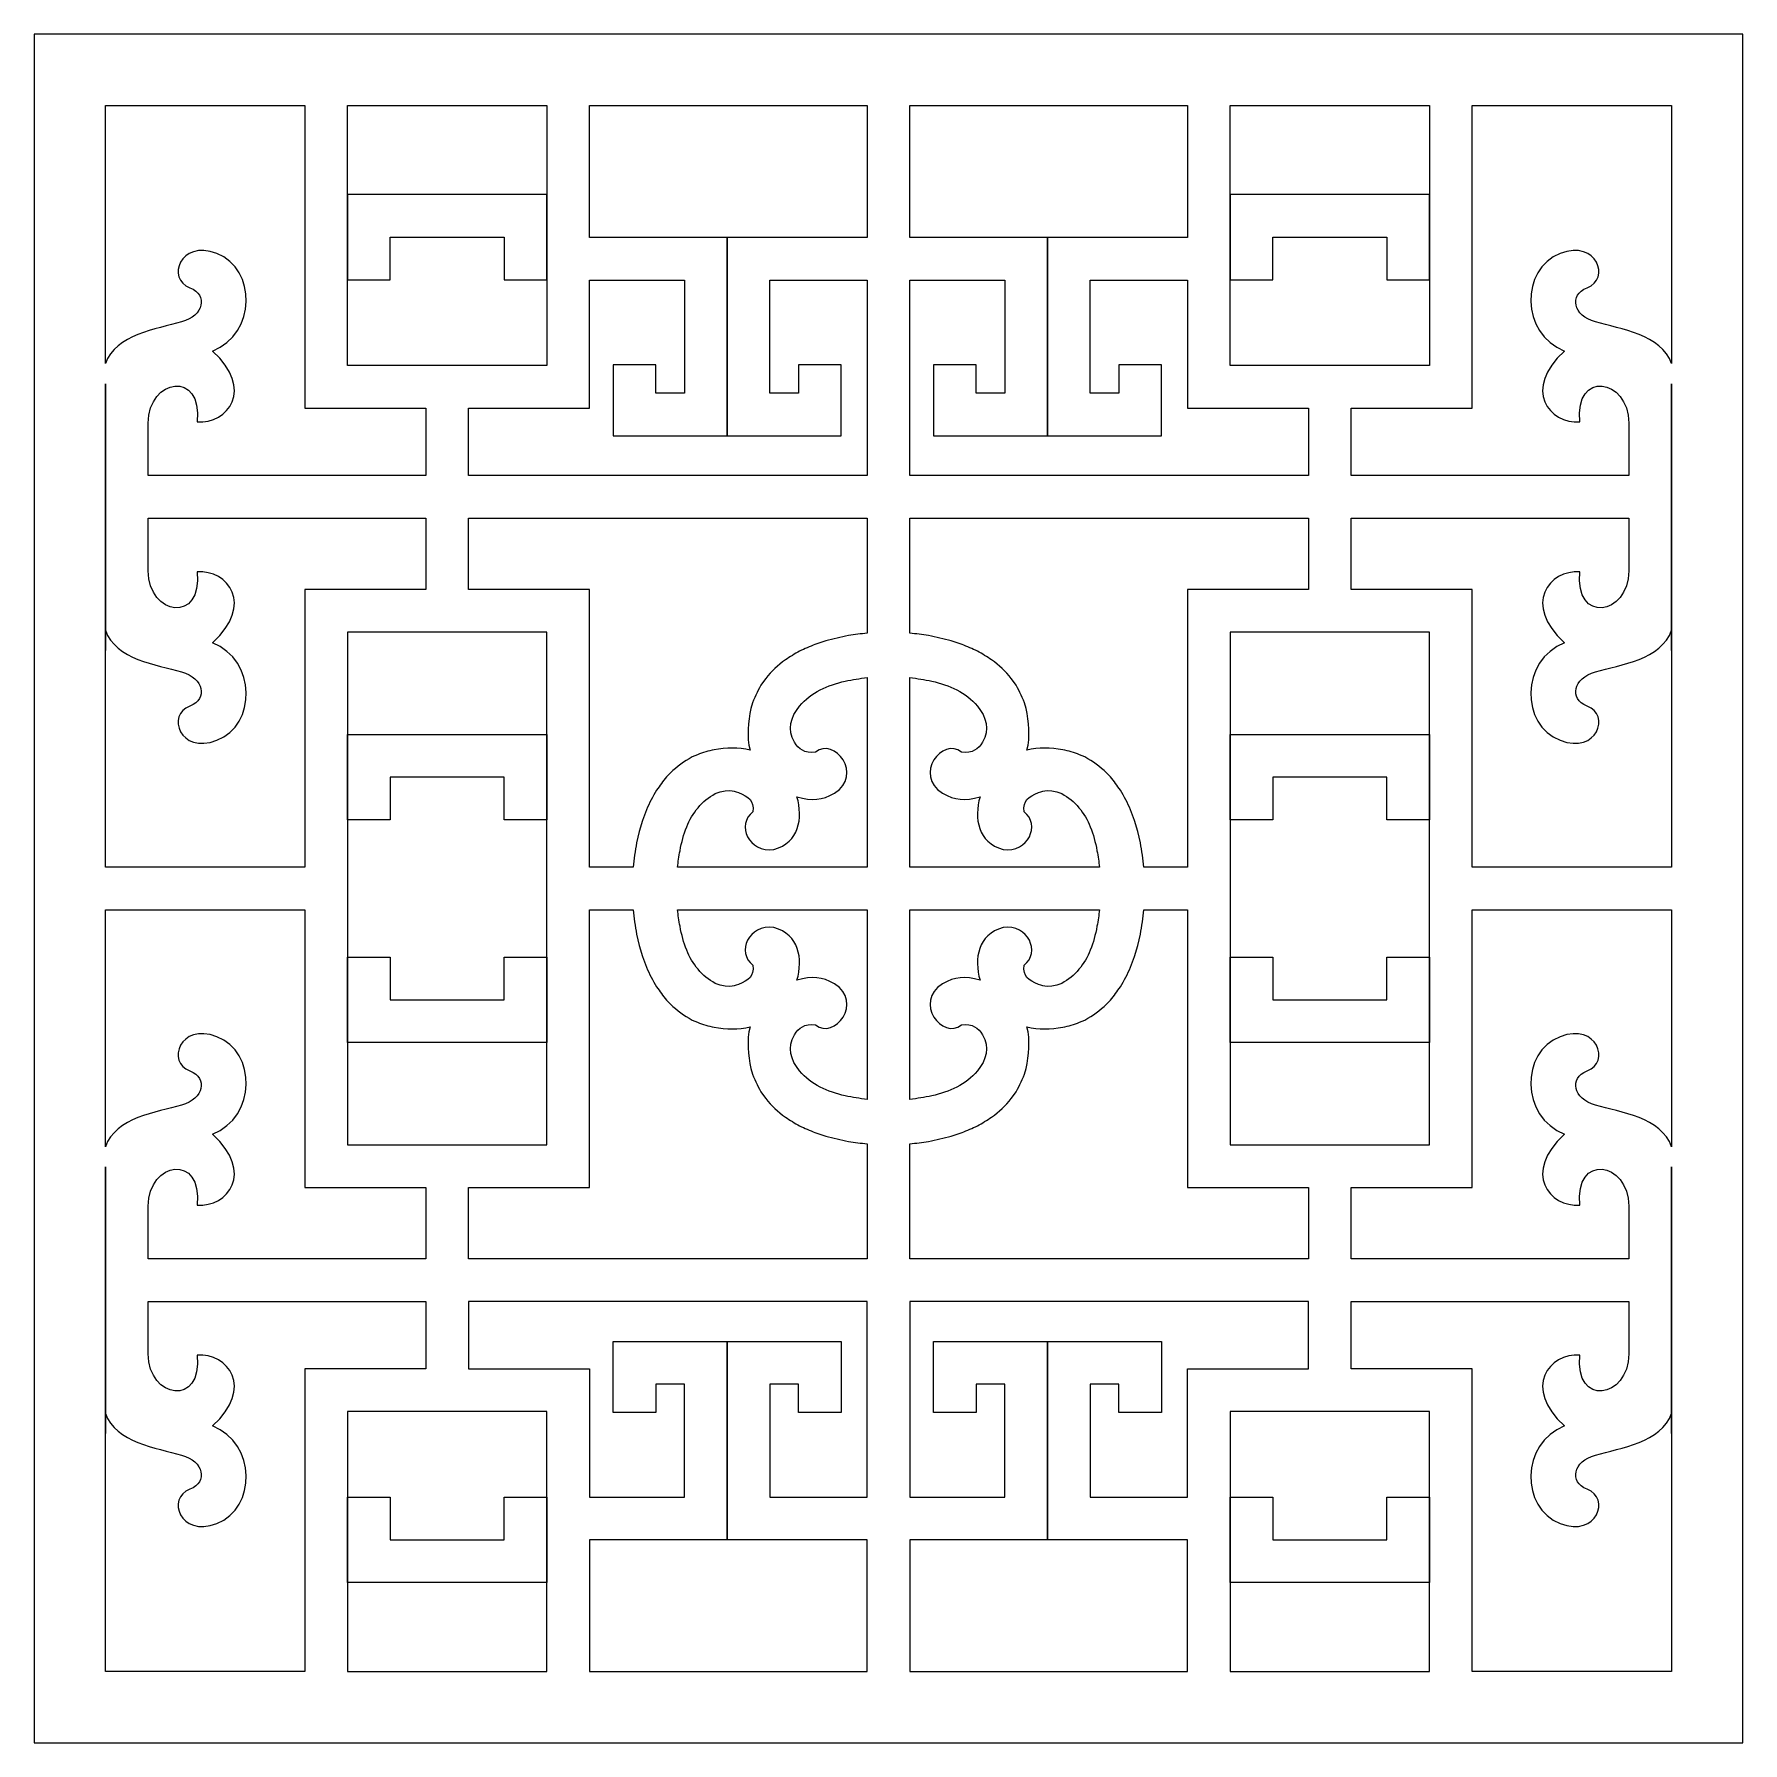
# Model space of a CAD drawing. Header units: centimetres. Extents: x -8.5 to 8.7, y -9.4 to 7.8.
import ezdxf

# ---------------------------------------------------------------- set-up
doc = ezdxf.new("R2010")
doc.units = ezdxf.units.CM
doc.header["$MEASUREMENT"] = 0
doc.layers.add('layer 1', color=7, linetype='Continuous')

msp = doc.modelspace()

# ---------------------------------------------------------------- linework, layer by layer
at = {"layer": 'layer 1', "color": 242}
for points, knots in [([(-8.5076, 7.81725), (-8.5076, 7.81725), (8.73202, 7.81725), (8.73202, 7.81725), (8.73202, 7.81725), (8.73202, 7.81725), (8.73202, -9.42237), (8.73202, -9.42237), (8.73202, -9.42237), (8.73202, -9.42237), (-8.5076, -9.42237), (-8.5076, -9.42237), (-8.5076, -9.42237), (-8.5076, -9.42237), (-8.5076, 7.81725), (-8.5076, 7.81725)], [0, 0, 0, 0, 0.2, 0.2, 0.2, 0.2, 0.4, 0.4, 0.4, 0.4, 0.6, 0.6, 0.6, 0.6, 1, 1, 1, 1]), ([(-4.55685, 3.36368), (-4.55685, 3.36368), (-4.55685, 4.04365), (-4.55685, 4.04365), (-4.55685, 4.04365), (-4.55685, 4.04365), (-5.77799, 4.04365), (-5.77799, 4.04365), (-5.77799, 4.04365), (-5.77799, 4.04365), (-5.77799, 7.09893), (-5.77799, 7.09893), (-5.77799, 7.09893), (-5.77799, 7.09893), (-7.78928, 7.09893), (-7.78928, 7.09893), (-7.78928, 7.09893), (-7.78928, 7.09893), (-7.78928, 4.49309), (-7.78928, 4.49309), (-7.78928, 4.49309), (-7.6867, 4.78851), (-7.27197, 4.84048), (-7.02169, 4.91434), (-7.02169, 4.91434), (-6.79397, 4.97588), (-6.75499, 5.18514), (-6.93552, 5.25899), (-6.93552, 5.25899), (-7.17487, 5.34105), (-7.04097, 5.7493), (-6.66472, 5.60364), (-6.66472, 5.60364), (-6.26226, 5.4492), (-6.26415, 4.7978), (-6.7078, 4.61892), (-6.7078, 4.61892), (-6.28127, 4.2347), (-6.55407, 3.88082), (-6.86396, 3.90499), (-6.86396, 3.90499), (-6.80607, 4.42756), (-7.35113, 4.35127), (-7.35829, 3.89268), (-7.35829, 3.89268), (-7.35829, 3.89268), (-7.35829, 3.36368), (-7.35829, 3.36368), (-7.35829, 3.36368), (-7.35829, 3.36368), (-4.55685, 3.36368), (-4.55685, 3.36368)], [0, 0, 0, 0, 0.07142857, 0.07142857, 0.07142857, 0.07142857, 0.14285714, 0.14285714, 0.14285714, 0.14285714, 0.21428571, 0.21428571, 0.21428571, 0.21428571, 0.28571429, 0.28571429, 0.28571429, 0.28571429, 0.35714286, 0.35714286, 0.35714286, 0.35714286, 0.42857143, 0.42857143, 0.42857143, 0.42857143, 0.5, 0.5, 0.5, 0.5, 0.57142857, 0.57142857, 0.57142857, 0.57142857, 0.64285714, 0.64285714, 0.64285714, 0.64285714, 0.71428571, 0.71428571, 0.71428571, 0.71428571, 0.78571429, 0.78571429, 0.78571429, 0.78571429, 0.85714286, 0.85714286, 0.85714286, 0.85714286, 1, 1, 1, 1]), ([(-5.347, 7.09893), (-5.347, 7.09893), (-5.347, 6.20104), (-5.347, 6.20104), (-5.347, 6.20104), (-4.73583, 6.20104), (-3.95334, 6.20104), (-3.33571, 6.20104), (-3.33571, 6.20104), (-3.33571, 6.20104), (-3.33571, 7.09893), (-3.33571, 7.09893), (-3.33571, 7.09893), (-3.33571, 7.09893), (-5.347, 7.09893), (-5.347, 7.09893)], [0, 0, 0, 0, 0.2, 0.2, 0.2, 0.2, 0.4, 0.4, 0.4, 0.4, 0.6, 0.6, 0.6, 0.6, 1, 1, 1, 1]), ([(-2.90472, 5.76706), (-2.90472, 5.76706), (-1.51573, 5.76706), (-1.51573, 5.76706), (-1.51573, 5.76706), (-1.51573, 5.76706), (-0.10328, 5.76706), (-0.10328, 5.76706), (-0.10328, 5.76706), (-0.10328, 5.76706), (-0.10328, 7.09893), (-0.10328, 7.09893), (-0.10328, 7.09893), (-0.10328, 7.09893), (-2.90472, 7.09893), (-2.90472, 7.09893), (-2.90472, 7.09893), (-2.90472, 7.09893), (-2.90472, 5.76706), (-2.90472, 5.76706)], [0, 0, 0, 0, 0.16666667, 0.16666667, 0.16666667, 0.16666667, 0.33333333, 0.33333333, 0.33333333, 0.33333333, 0.5, 0.5, 0.5, 0.5, 0.66666667, 0.66666667, 0.66666667, 0.66666667, 1, 1, 1, 1]), ([(0.32771, 5.76706), (0.32771, 5.76706), (1.7167, 5.76706), (1.7167, 5.76706), (1.7167, 5.76706), (1.7167, 5.76706), (3.12914, 5.76706), (3.12914, 5.76706), (3.12914, 5.76706), (3.12914, 5.76706), (3.12914, 7.09893), (3.12914, 7.09893), (3.12914, 7.09893), (3.12914, 7.09893), (0.32771, 7.09893), (0.32771, 7.09893), (0.32771, 7.09893), (0.32771, 7.09893), (0.32771, 5.76706), (0.32771, 5.76706)], [0, 0, 0, 0, 0.16666667, 0.16666667, 0.16666667, 0.16666667, 0.33333333, 0.33333333, 0.33333333, 0.33333333, 0.5, 0.5, 0.5, 0.5, 0.66666667, 0.66666667, 0.66666667, 0.66666667, 1, 1, 1, 1]), ([(3.56014, 7.09893), (3.56014, 7.09893), (3.56014, 6.20104), (3.56014, 6.20104), (3.56014, 6.20104), (4.17131, 6.20104), (4.9538, 6.20104), (5.57142, 6.20104), (5.57142, 6.20104), (5.57142, 6.20104), (5.57142, 7.09893), (5.57142, 7.09893), (5.57142, 7.09893), (5.57142, 7.09893), (3.56014, 7.09893), (3.56014, 7.09893)], [0, 0, 0, 0, 0.2, 0.2, 0.2, 0.2, 0.4, 0.4, 0.4, 0.4, 0.6, 0.6, 0.6, 0.6, 1, 1, 1, 1]), ([(4.78127, 4.04365), (4.78127, 4.04365), (4.78127, 3.36368), (4.78127, 3.36368), (4.78127, 3.36368), (4.78127, 3.36368), (7.58271, 3.36368), (7.58271, 3.36368), (7.58271, 3.36368), (7.58271, 3.36368), (7.58271, 3.89268), (7.58271, 3.89268), (7.58271, 3.89268), (7.57555, 4.35127), (7.03049, 4.42756), (7.08838, 3.90499), (7.08838, 3.90499), (6.77849, 3.88082), (6.50569, 4.2347), (6.93223, 4.61892), (6.93223, 4.61892), (6.48857, 4.7978), (6.48669, 5.4492), (6.88914, 5.60364), (6.88914, 5.60364), (7.26539, 5.7493), (7.39929, 5.34105), (7.15994, 5.25899), (7.15994, 5.25899), (6.97941, 5.18514), (7.01839, 4.97588), (7.24611, 4.91434), (7.24611, 4.91434), (7.49639, 4.84048), (7.91113, 4.78851), (8.0137, 4.49309), (8.0137, 4.49309), (8.0137, 4.49309), (8.0137, 7.09893), (8.0137, 7.09893), (8.0137, 7.09893), (8.0137, 7.09893), (6.00241, 7.09893), (6.00241, 7.09893), (6.00241, 7.09893), (6.00241, 7.09893), (6.00241, 4.04365), (6.00241, 4.04365), (6.00241, 4.04365), (6.00241, 4.04365), (4.78127, 4.04365), (4.78127, 4.04365)], [0, 0, 0, 0, 0.07142857, 0.07142857, 0.07142857, 0.07142857, 0.14285714, 0.14285714, 0.14285714, 0.14285714, 0.21428571, 0.21428571, 0.21428571, 0.21428571, 0.28571429, 0.28571429, 0.28571429, 0.28571429, 0.35714286, 0.35714286, 0.35714286, 0.35714286, 0.42857143, 0.42857143, 0.42857143, 0.42857143, 0.5, 0.5, 0.5, 0.5, 0.57142857, 0.57142857, 0.57142857, 0.57142857, 0.64285714, 0.64285714, 0.64285714, 0.64285714, 0.71428571, 0.71428571, 0.71428571, 0.71428571, 0.78571429, 0.78571429, 0.78571429, 0.78571429, 0.85714286, 0.85714286, 0.85714286, 0.85714286, 1, 1, 1, 1]), ([(-5.347, 5.33906), (-5.347, 5.33906), (-5.347, 6.20104), (-5.347, 6.20104), (-5.347, 6.20104), (-5.347, 6.20104), (-5.347, 5.33906), (-5.347, 5.33906)], [0, 0, 0, 0, 0.33333333, 0.33333333, 0.33333333, 0.33333333, 1, 1, 1, 1]), ([(-3.33571, 5.33906), (-3.33571, 5.33906), (-3.33571, 6.20104), (-3.33571, 6.20104), (-3.33571, 6.20104), (-3.33571, 6.20104), (-3.33571, 5.33906), (-3.33571, 5.33906)], [0, 0, 0, 0, 0.33333333, 0.33333333, 0.33333333, 0.33333333, 1, 1, 1, 1]), ([(3.56014, 5.33906), (3.56014, 5.33906), (3.56014, 6.20104), (3.56014, 6.20104), (3.56014, 6.20104), (3.56014, 6.20104), (3.56014, 5.33906), (3.56014, 5.33906)], [0, 0, 0, 0, 0.33333333, 0.33333333, 0.33333333, 0.33333333, 1, 1, 1, 1]), ([(5.57142, 5.33906), (5.57142, 5.33906), (5.57142, 6.20104), (5.57142, 6.20104), (5.57142, 6.20104), (5.57142, 6.20104), (5.57142, 5.33906), (5.57142, 5.33906)], [0, 0, 0, 0, 0.33333333, 0.33333333, 0.33333333, 0.33333333, 1, 1, 1, 1]), ([(-3.33571, 5.33906), (-3.33571, 5.33906), (-3.7667, 5.33906), (-3.7667, 5.33906), (-3.7667, 5.33906), (-3.7667, 5.33906), (-3.7667, 5.77005), (-3.7667, 5.77005), (-3.7667, 5.77005), (-3.7667, 5.77005), (-4.91601, 5.77005), (-4.91601, 5.77005), (-4.91601, 5.77005), (-4.91601, 5.77005), (-4.91601, 5.33906), (-4.91601, 5.33906), (-4.91601, 5.33906), (-4.91601, 5.33906), (-5.347, 5.33906), (-5.347, 5.33906), (-5.347, 5.33906), (-5.347, 5.33906), (-5.347, 4.47465), (-5.347, 4.47465), (-5.347, 4.47465), (-5.347, 4.47465), (-3.33571, 4.47465), (-3.33571, 4.47465), (-3.33571, 4.47465), (-3.33571, 4.47465), (-3.33571, 5.33906), (-3.33571, 5.33906)], [0, 0, 0, 0, 0.11111111, 0.11111111, 0.11111111, 0.11111111, 0.22222222, 0.22222222, 0.22222222, 0.22222222, 0.33333333, 0.33333333, 0.33333333, 0.33333333, 0.44444444, 0.44444444, 0.44444444, 0.44444444, 0.55555556, 0.55555556, 0.55555556, 0.55555556, 0.66666667, 0.66666667, 0.66666667, 0.66666667, 0.77777778, 0.77777778, 0.77777778, 0.77777778, 1, 1, 1, 1]), ([(-1.51573, 5.76706), (-1.51573, 5.76706), (-1.51573, 3.76427), (-1.51573, 3.76427), (-1.51573, 3.76427), (-1.51573, 3.76427), (-1.51573, 5.76706), (-1.51573, 5.76706)], [0, 0, 0, 0, 0.33333333, 0.33333333, 0.33333333, 0.33333333, 1, 1, 1, 1]), ([(1.7167, 5.76706), (1.7167, 5.76706), (1.7167, 3.76427), (1.7167, 3.76427), (1.7167, 3.76427), (1.7167, 3.76427), (1.7167, 5.76706), (1.7167, 5.76706)], [0, 0, 0, 0, 0.33333333, 0.33333333, 0.33333333, 0.33333333, 1, 1, 1, 1]), ([(5.57142, 5.33906), (5.57142, 5.33906), (5.14043, 5.33906), (5.14043, 5.33906), (5.14043, 5.33906), (5.14043, 5.33906), (5.14043, 5.77005), (5.14043, 5.77005), (5.14043, 5.77005), (5.14043, 5.77005), (3.99113, 5.77005), (3.99113, 5.77005), (3.99113, 5.77005), (3.99113, 5.77005), (3.99113, 5.33906), (3.99113, 5.33906), (3.99113, 5.33906), (3.99113, 5.33906), (3.56014, 5.33906), (3.56014, 5.33906), (3.56014, 5.33906), (3.56014, 5.33906), (3.56014, 4.47465), (3.56014, 4.47465), (3.56014, 4.47465), (3.56014, 4.47465), (5.57142, 4.47465), (5.57142, 4.47465), (5.57142, 4.47465), (5.57142, 4.47465), (5.57142, 5.33906), (5.57142, 5.33906)], [0, 0, 0, 0, 0.11111111, 0.11111111, 0.11111111, 0.11111111, 0.22222222, 0.22222222, 0.22222222, 0.22222222, 0.33333333, 0.33333333, 0.33333333, 0.33333333, 0.44444444, 0.44444444, 0.44444444, 0.44444444, 0.55555556, 0.55555556, 0.55555556, 0.55555556, 0.66666667, 0.66666667, 0.66666667, 0.66666667, 0.77777778, 0.77777778, 0.77777778, 0.77777778, 1, 1, 1, 1]), ([(-0.10328, 5.33607), (-0.10328, 5.33607), (-1.08474, 5.33607), (-1.08474, 5.33607), (-1.08474, 5.33607), (-1.08474, 5.33607), (-1.08474, 4.19526), (-1.08474, 4.19526), (-1.08474, 4.19526), (-1.08474, 4.19526), (-0.79741, 4.19526), (-0.79741, 4.19526), (-0.79741, 4.19526), (-0.79741, 4.19526), (-0.79741, 4.48259), (-0.79741, 4.48259), (-0.79741, 4.48259), (-0.79741, 4.48259), (-0.36642, 4.48259), (-0.36642, 4.48259), (-0.36642, 4.48259), (-0.36642, 4.48259), (-0.36642, 3.76427), (-0.36642, 3.76427), (-0.36642, 3.76427), (-0.7495, 3.76427), (-1.13262, 3.76427), (-1.51573, 3.76427), (-1.51573, 3.76427), (-1.89884, 3.76427), (-2.28195, 3.76427), (-2.66504, 3.76427), (-2.66504, 3.76427), (-2.66504, 3.76427), (-2.66504, 4.48259), (-2.66504, 4.48259), (-2.66504, 4.48259), (-2.66504, 4.48259), (-2.23405, 4.48259), (-2.23405, 4.48259), (-2.23405, 4.48259), (-2.23405, 4.48259), (-2.23405, 4.19526), (-2.23405, 4.19526), (-2.23405, 4.19526), (-2.23405, 4.19526), (-1.94672, 4.19526), (-1.94672, 4.19526), (-1.94672, 4.19526), (-1.94672, 4.19526), (-1.94672, 5.33607), (-1.94672, 5.33607), (-1.94672, 5.33607), (-1.94672, 5.33607), (-2.90472, 5.33607), (-2.90472, 5.33607), (-2.90472, 5.33607), (-2.90472, 5.33607), (-2.90472, 4.04365), (-2.90472, 4.04365), (-2.90472, 4.04365), (-2.90472, 4.04365), (-4.12586, 4.04365), (-4.12586, 4.04365), (-4.12586, 4.04365), (-4.12586, 4.04365), (-4.12586, 3.36368), (-4.12586, 3.36368), (-4.12586, 3.36368), (-4.12586, 3.36368), (-0.10328, 3.36368), (-0.10328, 3.36368), (-0.10328, 3.36368), (-0.10328, 3.36368), (-0.10328, 5.33607), (-0.10328, 5.33607)], [0, 0, 0, 0, 0.05, 0.05, 0.05, 0.05, 0.1, 0.1, 0.1, 0.1, 0.15, 0.15, 0.15, 0.15, 0.2, 0.2, 0.2, 0.2, 0.25, 0.25, 0.25, 0.25, 0.3, 0.3, 0.3, 0.3, 0.35, 0.35, 0.35, 0.35, 0.4, 0.4, 0.4, 0.4, 0.45, 0.45, 0.45, 0.45, 0.5, 0.5, 0.5, 0.5, 0.55, 0.55, 0.55, 0.55, 0.6, 0.6, 0.6, 0.6, 0.65, 0.65, 0.65, 0.65, 0.7, 0.7, 0.7, 0.7, 0.75, 0.75, 0.75, 0.75, 0.8, 0.8, 0.8, 0.8, 0.85, 0.85, 0.85, 0.85, 0.9, 0.9, 0.9, 0.9, 1, 1, 1, 1]), ([(3.12914, 5.33607), (3.12914, 5.33607), (2.14769, 5.33607), (2.14769, 5.33607), (2.14769, 5.33607), (2.14769, 5.33607), (2.14769, 4.19526), (2.14769, 4.19526), (2.14769, 4.19526), (2.14769, 4.19526), (2.43502, 4.19526), (2.43502, 4.19526), (2.43502, 4.19526), (2.43502, 4.19526), (2.43502, 4.48259), (2.43502, 4.48259), (2.43502, 4.48259), (2.43502, 4.48259), (2.86601, 4.48259), (2.86601, 4.48259), (2.86601, 4.48259), (2.86601, 4.48259), (2.86601, 3.76427), (2.86601, 3.76427), (2.86601, 3.76427), (2.48292, 3.76427), (2.09981, 3.76427), (1.7167, 3.76427), (1.7167, 3.76427), (1.33359, 3.76427), (0.95048, 3.76427), (0.56739, 3.76427), (0.56739, 3.76427), (0.56739, 3.76427), (0.56739, 4.48259), (0.56739, 4.48259), (0.56739, 4.48259), (0.56739, 4.48259), (0.99838, 4.48259), (0.99838, 4.48259), (0.99838, 4.48259), (0.99838, 4.48259), (0.99838, 4.19526), (0.99838, 4.19526), (0.99838, 4.19526), (0.99838, 4.19526), (1.28571, 4.19526), (1.28571, 4.19526), (1.28571, 4.19526), (1.28571, 4.19526), (1.28571, 5.33607), (1.28571, 5.33607), (1.28571, 5.33607), (1.28571, 5.33607), (0.32771, 5.33607), (0.32771, 5.33607), (0.32771, 5.33607), (0.32771, 5.33607), (0.32771, 3.36368), (0.32771, 3.36368), (0.32771, 3.36368), (0.32771, 3.36368), (4.35028, 3.36368), (4.35028, 3.36368), (4.35028, 3.36368), (4.35028, 3.36368), (4.35028, 4.04365), (4.35028, 4.04365), (4.35028, 4.04365), (4.35028, 4.04365), (3.12914, 4.04365), (3.12914, 4.04365), (3.12914, 4.04365), (3.12914, 4.04365), (3.12914, 5.33607), (3.12914, 5.33607)], [0, 0, 0, 0, 0.05, 0.05, 0.05, 0.05, 0.1, 0.1, 0.1, 0.1, 0.15, 0.15, 0.15, 0.15, 0.2, 0.2, 0.2, 0.2, 0.25, 0.25, 0.25, 0.25, 0.3, 0.3, 0.3, 0.3, 0.35, 0.35, 0.35, 0.35, 0.4, 0.4, 0.4, 0.4, 0.45, 0.45, 0.45, 0.45, 0.5, 0.5, 0.5, 0.5, 0.55, 0.55, 0.55, 0.55, 0.6, 0.6, 0.6, 0.6, 0.65, 0.65, 0.65, 0.65, 0.7, 0.7, 0.7, 0.7, 0.75, 0.75, 0.75, 0.75, 0.8, 0.8, 0.8, 0.8, 0.85, 0.85, 0.85, 0.85, 0.9, 0.9, 0.9, 0.9, 1, 1, 1, 1]), ([(-7.78928, 1.5994), (-7.78928, 1.5994), (-7.78928, 4.28922), (-7.78928, 4.28922), (-7.78928, 4.28922), (-7.78928, 4.28922), (-7.78928, 1.5994), (-7.78928, 1.5994)], [0, 0, 0, 0, 0.33333333, 0.33333333, 0.33333333, 0.33333333, 1, 1, 1, 1]), ([(8.0137, 1.5994), (8.0137, 1.5994), (8.0137, 4.28922), (8.0137, 4.28922), (8.0137, 4.28922), (8.0137, 4.28922), (8.0137, 1.5994), (8.0137, 1.5994)], [0, 0, 0, 0, 0.33333333, 0.33333333, 0.33333333, 0.33333333, 1, 1, 1, 1]), ([(-5.77799, 2.21437), (-5.77799, 2.21437), (-4.55685, 2.21437), (-4.55685, 2.21437), (-4.55685, 2.21437), (-4.55685, 2.21437), (-4.55685, 2.93268), (-4.55685, 2.93268), (-4.55685, 2.93268), (-4.55685, 2.93268), (-7.35829, 2.93268), (-7.35829, 2.93268), (-7.35829, 2.93268), (-7.35829, 2.93268), (-7.35829, 2.40368), (-7.35829, 2.40368), (-7.35829, 2.40368), (-7.35113, 1.94509), (-6.80607, 1.86879), (-6.86396, 2.39137), (-6.86396, 2.39137), (-6.55407, 2.41553), (-6.28127, 2.06166), (-6.7078, 1.67744), (-6.7078, 1.67744), (-6.26415, 1.49855), (-6.26226, 0.84716), (-6.66472, 0.69271), (-6.66472, 0.69271), (-7.04097, 0.54705), (-7.17487, 0.95531), (-6.93552, 1.03737), (-6.93552, 1.03737), (-6.75499, 1.11122), (-6.79397, 1.32048), (-7.02169, 1.38202), (-7.02169, 1.38202), (-7.27197, 1.45588), (-7.6867, 1.50785), (-7.78928, 1.80327), (-7.78928, 1.80327), (-7.78928, 1.80327), (-7.78928, -0.58707), (-7.78928, -0.58707), (-7.78928, -0.58707), (-7.78928, -0.58707), (-5.77799, -0.58707), (-5.77799, -0.58707), (-5.77799, -0.58707), (-5.77799, -0.58707), (-5.77799, 2.21437), (-5.77799, 2.21437)], [0, 0, 0, 0, 0.07142857, 0.07142857, 0.07142857, 0.07142857, 0.14285714, 0.14285714, 0.14285714, 0.14285714, 0.21428571, 0.21428571, 0.21428571, 0.21428571, 0.28571429, 0.28571429, 0.28571429, 0.28571429, 0.35714286, 0.35714286, 0.35714286, 0.35714286, 0.42857143, 0.42857143, 0.42857143, 0.42857143, 0.5, 0.5, 0.5, 0.5, 0.57142857, 0.57142857, 0.57142857, 0.57142857, 0.64285714, 0.64285714, 0.64285714, 0.64285714, 0.71428571, 0.71428571, 0.71428571, 0.71428571, 0.78571429, 0.78571429, 0.78571429, 0.78571429, 0.85714286, 0.85714286, 0.85714286, 0.85714286, 1, 1, 1, 1]), ([(-2.46412, -0.58707), (-2.45651, -0.50509), (-2.44462, -0.42417), (-2.42952, -0.34273), (-2.42952, -0.34273), (-2.42952, -0.34273), (-2.40328, -0.22861), (-2.40328, -0.22861), (-2.40328, -0.22861), (-2.40328, -0.22861), (-2.3703, -0.11723), (-2.3703, -0.11723), (-2.3703, -0.11723), (-2.3703, -0.11723), (-2.3302, -0.00958), (-2.3302, -0.00958), (-2.3302, -0.00958), (-2.29948, 0.06048), (-2.26652, 0.12489), (-2.227, 0.19041), (-2.227, 0.19041), (-2.19569, 0.23702), (-2.16377, 0.27968), (-2.12773, 0.32275), (-2.12773, 0.32275), (-2.12773, 0.32275), (-2.0902, 0.36273), (-2.0902, 0.36273), (-2.0902, 0.36273), (-2.0197, 0.42933), (-1.95282, 0.47813), (-1.86745, 0.52425), (-1.86745, 0.52425), (-1.86745, 0.52425), (-1.81575, 0.54772), (-1.81575, 0.54772), (-1.81575, 0.54772), (-1.75892, 0.5689), (-1.70564, 0.58447), (-1.64645, 0.59766), (-1.64645, 0.59766), (-1.52667, 0.61603), (-1.40256, 0.62502), (-1.28423, 0.59358), (-1.28423, 0.59358), (-1.3203, 0.72993), (-1.30554, 0.87817), (-1.27532, 1.01416), (-1.27532, 1.01416), (-1.27532, 1.01416), (-1.25868, 1.07053), (-1.25868, 1.07053), (-1.25868, 1.07053), (-1.23127, 1.1442), (-1.20096, 1.20587), (-1.15907, 1.27233), (-1.15907, 1.27233), (-1.15907, 1.27233), (-1.12669, 1.31684), (-1.12669, 1.31684), (-1.12669, 1.31684), (-1.06567, 1.3902), (-1.00441, 1.44741), (-0.92815, 1.50466), (-0.92815, 1.50466), (-0.8813, 1.5362), (-0.83496, 1.56421), (-0.78536, 1.5912), (-0.78536, 1.5912), (-0.73405, 1.6163), (-0.68226, 1.63787), (-0.62952, 1.65986), (-0.62952, 1.65986), (-0.62952, 1.65986), (-0.52012, 1.69642), (-0.52012, 1.69642), (-0.52012, 1.69642), (-0.44406, 1.71643), (-0.36964, 1.73366), (-0.29254, 1.74916), (-0.29254, 1.74916), (-0.22955, 1.75917), (-0.16646, 1.76705), (-0.10328, 1.77266), (-0.10328, 1.77266), (-0.10328, 1.77266), (-0.10328, 2.93268), (-0.10328, 2.93268), (-0.10328, 2.93268), (-0.10328, 2.93268), (-4.12586, 2.93268), (-4.12586, 2.93268), (-4.12586, 2.93268), (-4.12586, 2.93268), (-4.12586, 2.21437), (-4.12586, 2.21437), (-4.12586, 2.21437), (-4.12586, 2.21437), (-2.90472, 2.21437), (-2.90472, 2.21437), (-2.90472, 2.21437), (-2.90472, 2.21437), (-2.90472, -0.58707), (-2.90472, -0.58707), (-2.90472, -0.58707), (-2.90472, -0.58707), (-2.46412, -0.58707), (-2.46412, -0.58707)], [0, 0, 0, 0, 0.03571429, 0.03571429, 0.03571429, 0.03571429, 0.07142857, 0.07142857, 0.07142857, 0.07142857, 0.10714286, 0.10714286, 0.10714286, 0.10714286, 0.14285714, 0.14285714, 0.14285714, 0.14285714, 0.17857143, 0.17857143, 0.17857143, 0.17857143, 0.21428571, 0.21428571, 0.21428571, 0.21428571, 0.25, 0.25, 0.25, 0.25, 0.28571429, 0.28571429, 0.28571429, 0.28571429, 0.32142857, 0.32142857, 0.32142857, 0.32142857, 0.35714286, 0.35714286, 0.35714286, 0.35714286, 0.39285714, 0.39285714, 0.39285714, 0.39285714, 0.42857143, 0.42857143, 0.42857143, 0.42857143, 0.46428571, 0.46428571, 0.46428571, 0.46428571, 0.5, 0.5, 0.5, 0.5, 0.53571429, 0.53571429, 0.53571429, 0.53571429, 0.57142857, 0.57142857, 0.57142857, 0.57142857, 0.60714286, 0.60714286, 0.60714286, 0.60714286, 0.64285714, 0.64285714, 0.64285714, 0.64285714, 0.67857143, 0.67857143, 0.67857143, 0.67857143, 0.71428571, 0.71428571, 0.71428571, 0.71428571, 0.75, 0.75, 0.75, 0.75, 0.78571429, 0.78571429, 0.78571429, 0.78571429, 0.82142857, 0.82142857, 0.82142857, 0.82142857, 0.85714286, 0.85714286, 0.85714286, 0.85714286, 0.89285714, 0.89285714, 0.89285714, 0.89285714, 0.92857143, 0.92857143, 0.92857143, 0.92857143, 1, 1, 1, 1]), ([(0.32771, 1.77265), (0.39087, 1.76705), (0.45397, 1.75916), (0.51694, 1.74916), (0.51694, 1.74916), (0.59405, 1.73366), (0.66846, 1.71643), (0.74452, 1.69642), (0.74452, 1.69642), (0.74452, 1.69642), (0.85393, 1.65986), (0.85393, 1.65986), (0.85393, 1.65986), (0.90667, 1.63787), (0.95846, 1.6163), (1.00977, 1.5912), (1.00977, 1.5912), (1.05936, 1.56421), (1.10571, 1.5362), (1.15256, 1.50466), (1.15256, 1.50466), (1.22882, 1.44741), (1.29008, 1.3902), (1.3511, 1.31684), (1.3511, 1.31684), (1.3511, 1.31684), (1.38348, 1.27233), (1.38348, 1.27233), (1.38348, 1.27233), (1.42537, 1.20587), (1.45568, 1.1442), (1.48308, 1.07053), (1.48308, 1.07053), (1.48308, 1.07053), (1.49972, 1.01416), (1.49972, 1.01416), (1.49972, 1.01416), (1.52995, 0.87817), (1.54471, 0.72993), (1.50864, 0.59358), (1.50864, 0.59358), (1.62696, 0.62502), (1.75108, 0.61603), (1.87086, 0.59766), (1.87086, 0.59766), (1.93005, 0.58447), (1.98332, 0.5689), (2.04016, 0.54772), (2.04016, 0.54772), (2.04016, 0.54772), (2.09186, 0.52425), (2.09186, 0.52425), (2.09186, 0.52425), (2.17723, 0.47813), (2.24411, 0.42933), (2.31461, 0.36273), (2.31461, 0.36273), (2.31461, 0.36273), (2.35214, 0.32275), (2.35214, 0.32275), (2.35214, 0.32275), (2.38818, 0.27968), (2.42009, 0.23702), (2.4514, 0.19041), (2.4514, 0.19041), (2.49093, 0.12489), (2.52389, 0.06048), (2.55461, -0.00958), (2.55461, -0.00958), (2.55461, -0.00958), (2.59471, -0.11723), (2.59471, -0.11723), (2.59471, -0.11723), (2.59471, -0.11723), (2.62769, -0.22861), (2.62769, -0.22861), (2.62769, -0.22861), (2.62769, -0.22861), (2.65393, -0.34273), (2.65393, -0.34273), (2.65393, -0.34273), (2.66902, -0.42417), (2.6809, -0.50509), (2.68852, -0.58707), (2.68852, -0.58707), (2.68852, -0.58707), (3.12914, -0.58707), (3.12914, -0.58707), (3.12914, -0.58707), (3.12914, -0.58707), (3.12914, 2.21437), (3.12914, 2.21437), (3.12914, 2.21437), (3.12914, 2.21437), (4.35028, 2.21437), (4.35028, 2.21437), (4.35028, 2.21437), (4.35028, 2.21437), (4.35028, 2.93268), (4.35028, 2.93268), (4.35028, 2.93268), (4.35028, 2.93268), (0.32771, 2.93268), (0.32771, 2.93268), (0.32771, 2.93268), (0.32771, 2.93268), (0.32771, 1.77265), (0.32771, 1.77265)], [0, 0, 0, 0, 0.03571429, 0.03571429, 0.03571429, 0.03571429, 0.07142857, 0.07142857, 0.07142857, 0.07142857, 0.10714286, 0.10714286, 0.10714286, 0.10714286, 0.14285714, 0.14285714, 0.14285714, 0.14285714, 0.17857143, 0.17857143, 0.17857143, 0.17857143, 0.21428571, 0.21428571, 0.21428571, 0.21428571, 0.25, 0.25, 0.25, 0.25, 0.28571429, 0.28571429, 0.28571429, 0.28571429, 0.32142857, 0.32142857, 0.32142857, 0.32142857, 0.35714286, 0.35714286, 0.35714286, 0.35714286, 0.39285714, 0.39285714, 0.39285714, 0.39285714, 0.42857143, 0.42857143, 0.42857143, 0.42857143, 0.46428571, 0.46428571, 0.46428571, 0.46428571, 0.5, 0.5, 0.5, 0.5, 0.53571429, 0.53571429, 0.53571429, 0.53571429, 0.57142857, 0.57142857, 0.57142857, 0.57142857, 0.60714286, 0.60714286, 0.60714286, 0.60714286, 0.64285714, 0.64285714, 0.64285714, 0.64285714, 0.67857143, 0.67857143, 0.67857143, 0.67857143, 0.71428571, 0.71428571, 0.71428571, 0.71428571, 0.75, 0.75, 0.75, 0.75, 0.78571429, 0.78571429, 0.78571429, 0.78571429, 0.82142857, 0.82142857, 0.82142857, 0.82142857, 0.85714286, 0.85714286, 0.85714286, 0.85714286, 0.89285714, 0.89285714, 0.89285714, 0.89285714, 0.92857143, 0.92857143, 0.92857143, 0.92857143, 1, 1, 1, 1]), ([(4.78127, 2.21437), (4.78127, 2.21437), (6.00241, 2.21437), (6.00241, 2.21437), (6.00241, 2.21437), (6.00241, 2.21437), (6.00241, -0.58707), (6.00241, -0.58707), (6.00241, -0.58707), (6.00241, -0.58707), (8.0137, -0.58707), (8.0137, -0.58707), (8.0137, -0.58707), (8.0137, -0.58707), (8.0137, 1.80327), (8.0137, 1.80327), (8.0137, 1.80327), (7.91113, 1.50785), (7.49639, 1.45588), (7.24611, 1.38202), (7.24611, 1.38202), (7.01839, 1.32048), (6.97941, 1.11122), (7.15994, 1.03737), (7.15994, 1.03737), (7.39929, 0.95531), (7.26539, 0.54705), (6.88914, 0.69271), (6.88914, 0.69271), (6.48669, 0.84716), (6.48857, 1.49855), (6.93223, 1.67744), (6.93223, 1.67744), (6.50569, 2.06166), (6.77849, 2.41553), (7.08838, 2.39137), (7.08838, 2.39137), (7.03049, 1.86879), (7.57555, 1.94509), (7.58271, 2.40368), (7.58271, 2.40368), (7.58271, 2.40368), (7.58271, 2.93268), (7.58271, 2.93268), (7.58271, 2.93268), (7.58271, 2.93268), (4.78127, 2.93268), (4.78127, 2.93268), (4.78127, 2.93268), (4.78127, 2.93268), (4.78127, 2.21437), (4.78127, 2.21437)], [0, 0, 0, 0, 0.07142857, 0.07142857, 0.07142857, 0.07142857, 0.14285714, 0.14285714, 0.14285714, 0.14285714, 0.21428571, 0.21428571, 0.21428571, 0.21428571, 0.28571429, 0.28571429, 0.28571429, 0.28571429, 0.35714286, 0.35714286, 0.35714286, 0.35714286, 0.42857143, 0.42857143, 0.42857143, 0.42857143, 0.5, 0.5, 0.5, 0.5, 0.57142857, 0.57142857, 0.57142857, 0.57142857, 0.64285714, 0.64285714, 0.64285714, 0.64285714, 0.71428571, 0.71428571, 0.71428571, 0.71428571, 0.78571429, 0.78571429, 0.78571429, 0.78571429, 0.85714286, 0.85714286, 0.85714286, 0.85714286, 1, 1, 1, 1]), ([(-5.347, 1.78338), (-5.347, 1.78338), (-3.33571, 1.78338), (-3.33571, 1.78338), (-3.33571, 1.78338), (-3.33571, 1.78338), (-3.33571, 0.7511), (-3.33571, 0.7511), (-3.33571, 0.7511), (-3.95486, 0.7511), (-4.72564, 0.7511), (-5.347, 0.7511), (-5.347, 0.7511), (-5.347, 0.7511), (-5.347, 1.78338), (-5.347, 1.78338)], [0, 0, 0, 0, 0.2, 0.2, 0.2, 0.2, 0.4, 0.4, 0.4, 0.4, 0.6, 0.6, 0.6, 0.6, 1, 1, 1, 1]), ([(3.56014, 1.78338), (3.56014, 1.78338), (5.57142, 1.78338), (5.57142, 1.78338), (5.57142, 1.78338), (5.57142, 1.78338), (5.57142, 0.7511), (5.57142, 0.7511), (5.57142, 0.7511), (4.95228, 0.7511), (4.1815, 0.7511), (3.56014, 0.7511), (3.56014, 0.7511), (3.56014, 0.7511), (3.56014, 1.78338), (3.56014, 1.78338)], [0, 0, 0, 0, 0.2, 0.2, 0.2, 0.2, 0.4, 0.4, 0.4, 0.4, 0.6, 0.6, 0.6, 0.6, 1, 1, 1, 1]), ([(-0.10328, 1.32496), (-0.17705, 1.31711), (-0.25059, 1.30528), (-0.32429, 1.28929), (-0.32429, 1.28929), (-0.5003, 1.25111), (-0.66719, 1.17757), (-0.78678, 1.03682), (-0.78678, 1.03682), (-0.87203, 0.9268), (-0.91343, 0.79983), (-0.83769, 0.67287), (-0.83769, 0.67287), (-0.79319, 0.60157), (-0.73807, 0.56335), (-0.62558, 0.57155), (-0.62558, 0.57155), (-0.4338, 0.73144), (-0.13669, 0.34282), (-0.43195, 0.15782), (-0.43195, 0.15782), (-0.55889, 0.08894), (-0.66008, 0.07882), (-0.81138, 0.12191), (-0.81138, 0.12191), (-0.7487, -0.09287), (-0.78901, -0.33897), (-1.04427, -0.40819), (-1.04427, -0.40819), (-1.29923, -0.44604), (-1.42443, -0.15762), (-1.25612, -0.02996), (-1.25612, -0.02996), (-1.24504, 0.0897), (-1.2945, 0.12013), (-1.40224, 0.16752), (-1.40224, 0.16752), (-1.43237, 0.17669), (-1.45711, 0.18196), (-1.48839, 0.18611), (-1.48839, 0.18611), (-1.48839, 0.18611), (-1.5354, 0.18444), (-1.5354, 0.18444), (-1.5354, 0.18444), (-1.5354, 0.18444), (-1.58487, 0.17425), (-1.58487, 0.17425), (-1.58487, 0.17425), (-1.58487, 0.17425), (-1.63668, 0.15437), (-1.63668, 0.15437), (-1.63668, 0.15437), (-1.76974, 0.08475), (-1.86805, -0.0424), (-1.92355, -0.18039), (-1.92355, -0.18039), (-1.95505, -0.2587), (-1.97555, -0.33812), (-1.99101, -0.42097), (-1.99101, -0.42097), (-2.00182, -0.47898), (-2.01038, -0.53391), (-2.01668, -0.58707), (-2.01668, -0.58707), (-2.01668, -0.58707), (-0.10328, -0.58707), (-0.10328, -0.58707), (-0.10328, -0.58707), (-0.10328, -0.58707), (-0.10328, 1.32496), (-0.10328, 1.32496)], [0, 0, 0, 0, 0.05263158, 0.05263158, 0.05263158, 0.05263158, 0.10526316, 0.10526316, 0.10526316, 0.10526316, 0.15789474, 0.15789474, 0.15789474, 0.15789474, 0.21052632, 0.21052632, 0.21052632, 0.21052632, 0.26315789, 0.26315789, 0.26315789, 0.26315789, 0.31578947, 0.31578947, 0.31578947, 0.31578947, 0.36842105, 0.36842105, 0.36842105, 0.36842105, 0.42105263, 0.42105263, 0.42105263, 0.42105263, 0.47368421, 0.47368421, 0.47368421, 0.47368421, 0.52631579, 0.52631579, 0.52631579, 0.52631579, 0.57894737, 0.57894737, 0.57894737, 0.57894737, 0.63157895, 0.63157895, 0.63157895, 0.63157895, 0.68421053, 0.68421053, 0.68421053, 0.68421053, 0.73684211, 0.73684211, 0.73684211, 0.73684211, 0.78947368, 0.78947368, 0.78947368, 0.78947368, 0.84210526, 0.84210526, 0.84210526, 0.84210526, 0.89473684, 0.89473684, 0.89473684, 0.89473684, 1, 1, 1, 1]), ([(2.21541, -0.42097), (2.19996, -0.33812), (2.17946, -0.2587), (2.14796, -0.18039), (2.14796, -0.18039), (2.09245, -0.0424), (1.99415, 0.08475), (1.86109, 0.15437), (1.86109, 0.15437), (1.86109, 0.15437), (1.80928, 0.17425), (1.80928, 0.17425), (1.80928, 0.17425), (1.80928, 0.17425), (1.75981, 0.18444), (1.75981, 0.18444), (1.75981, 0.18444), (1.75981, 0.18444), (1.7128, 0.18611), (1.7128, 0.18611), (1.7128, 0.18611), (1.68152, 0.18196), (1.65678, 0.17669), (1.62665, 0.16752), (1.62665, 0.16752), (1.51891, 0.12013), (1.46944, 0.0897), (1.48053, -0.02996), (1.48053, -0.02996), (1.64884, -0.15762), (1.52363, -0.44604), (1.26868, -0.40819), (1.26868, -0.40819), (1.01342, -0.33897), (0.9731, -0.09287), (1.03579, 0.12191), (1.03579, 0.12191), (0.88449, 0.07882), (0.7833, 0.08894), (0.65636, 0.15782), (0.65636, 0.15782), (0.3611, 0.34282), (0.65821, 0.73144), (0.84999, 0.57155), (0.84999, 0.57155), (0.96248, 0.56335), (1.0176, 0.60157), (1.0621, 0.67287), (1.0621, 0.67287), (1.13783, 0.79983), (1.09643, 0.9268), (1.01119, 1.03682), (1.01119, 1.03682), (0.8916, 1.17757), (0.72471, 1.25111), (0.5487, 1.28929), (0.5487, 1.28929), (0.47501, 1.30528), (0.40147, 1.31711), (0.32771, 1.32496), (0.32771, 1.32496), (0.32771, 1.32496), (0.32771, -0.58707), (0.32771, -0.58707), (0.32771, -0.58707), (0.32771, -0.58707), (2.24093, -0.58707), (2.24093, -0.58707), (2.24093, -0.58707), (2.23468, -0.53368), (2.22618, -0.47871), (2.21541, -0.42097)], [0, 0, 0, 0, 0.05263158, 0.05263158, 0.05263158, 0.05263158, 0.10526316, 0.10526316, 0.10526316, 0.10526316, 0.15789474, 0.15789474, 0.15789474, 0.15789474, 0.21052632, 0.21052632, 0.21052632, 0.21052632, 0.26315789, 0.26315789, 0.26315789, 0.26315789, 0.31578947, 0.31578947, 0.31578947, 0.31578947, 0.36842105, 0.36842105, 0.36842105, 0.36842105, 0.42105263, 0.42105263, 0.42105263, 0.42105263, 0.47368421, 0.47368421, 0.47368421, 0.47368421, 0.52631579, 0.52631579, 0.52631579, 0.52631579, 0.57894737, 0.57894737, 0.57894737, 0.57894737, 0.63157895, 0.63157895, 0.63157895, 0.63157895, 0.68421053, 0.68421053, 0.68421053, 0.68421053, 0.73684211, 0.73684211, 0.73684211, 0.73684211, 0.78947368, 0.78947368, 0.78947368, 0.78947368, 0.84210526, 0.84210526, 0.84210526, 0.84210526, 0.89473684, 0.89473684, 0.89473684, 0.89473684, 1, 1, 1, 1]), ([(-5.347, -0.11088), (-5.347, -0.11088), (-5.347, 0.7511), (-5.347, 0.7511), (-5.347, 0.7511), (-5.347, 0.7511), (-5.347, -0.11088), (-5.347, -0.11088)], [0, 0, 0, 0, 0.33333333, 0.33333333, 0.33333333, 0.33333333, 1, 1, 1, 1]), ([(-3.33571, -0.11088), (-3.33571, -0.11088), (-3.33571, 0.7511), (-3.33571, 0.7511), (-3.33571, 0.7511), (-3.33571, 0.7511), (-3.33571, -0.11088), (-3.33571, -0.11088)], [0, 0, 0, 0, 0.33333333, 0.33333333, 0.33333333, 0.33333333, 1, 1, 1, 1]), ([(3.56014, -0.11088), (3.56014, -0.11088), (3.56014, 0.7511), (3.56014, 0.7511), (3.56014, 0.7511), (3.56014, 0.7511), (3.56014, -0.11088), (3.56014, -0.11088)], [0, 0, 0, 0, 0.33333333, 0.33333333, 0.33333333, 0.33333333, 1, 1, 1, 1]), ([(5.57142, -0.11088), (5.57142, -0.11088), (5.57142, 0.7511), (5.57142, 0.7511), (5.57142, 0.7511), (5.57142, 0.7511), (5.57142, -0.11088), (5.57142, -0.11088)], [0, 0, 0, 0, 0.33333333, 0.33333333, 0.33333333, 0.33333333, 1, 1, 1, 1]), ([(-3.33571, -1.49425), (-3.33571, -1.49425), (-3.7667, -1.49425), (-3.7667, -1.49425), (-3.7667, -1.49425), (-3.7667, -1.49425), (-3.7667, -1.92524), (-3.7667, -1.92524), (-3.7667, -1.92524), (-3.7667, -1.92524), (-4.91601, -1.92524), (-4.91601, -1.92524), (-4.91601, -1.92524), (-4.91601, -1.92524), (-4.91601, -1.49425), (-4.91601, -1.49425), (-4.91601, -1.49425), (-4.91601, -1.49425), (-5.347, -1.49425), (-5.347, -1.49425), (-5.347, -1.49425), (-5.347, -1.49425), (-5.347, -0.11088), (-5.347, -0.11088), (-5.347, -0.11088), (-5.347, -0.11088), (-4.91601, -0.11088), (-4.91601, -0.11088), (-4.91601, -0.11088), (-4.91601, -0.11088), (-4.91601, 0.32011), (-4.91601, 0.32011), (-4.91601, 0.32011), (-4.91601, 0.32011), (-3.7667, 0.32011), (-3.7667, 0.32011), (-3.7667, 0.32011), (-3.7667, 0.32011), (-3.7667, -0.11088), (-3.7667, -0.11088), (-3.7667, -0.11088), (-3.7667, -0.11088), (-3.33571, -0.11088), (-3.33571, -0.11088), (-3.33571, -0.11088), (-3.33571, -0.11088), (-3.33571, -1.49425), (-3.33571, -1.49425)], [0, 0, 0, 0, 0.07692308, 0.07692308, 0.07692308, 0.07692308, 0.15384615, 0.15384615, 0.15384615, 0.15384615, 0.23076923, 0.23076923, 0.23076923, 0.23076923, 0.30769231, 0.30769231, 0.30769231, 0.30769231, 0.38461538, 0.38461538, 0.38461538, 0.38461538, 0.46153846, 0.46153846, 0.46153846, 0.46153846, 0.53846154, 0.53846154, 0.53846154, 0.53846154, 0.61538462, 0.61538462, 0.61538462, 0.61538462, 0.69230769, 0.69230769, 0.69230769, 0.69230769, 0.76923077, 0.76923077, 0.76923077, 0.76923077, 0.84615385, 0.84615385, 0.84615385, 0.84615385, 1, 1, 1, 1]), ([(5.57142, -1.49425), (5.57142, -1.49425), (5.14043, -1.49425), (5.14043, -1.49425), (5.14043, -1.49425), (5.14043, -1.49425), (5.14043, -1.92524), (5.14043, -1.92524), (5.14043, -1.92524), (5.14043, -1.92524), (3.99112, -1.92524), (3.99112, -1.92524), (3.99112, -1.92524), (3.99112, -1.92524), (3.99112, -1.49425), (3.99112, -1.49425), (3.99112, -1.49425), (3.99112, -1.49425), (3.56014, -1.49425), (3.56014, -1.49425), (3.56014, -1.49425), (3.56014, -1.49425), (3.56014, -0.11088), (3.56014, -0.11088), (3.56014, -0.11088), (3.56014, -0.11088), (3.99112, -0.11088), (3.99112, -0.11088), (3.99112, -0.11088), (3.99112, -0.11088), (3.99112, 0.32011), (3.99112, 0.32011), (3.99112, 0.32011), (3.99112, 0.32011), (5.14043, 0.32011), (5.14043, 0.32011), (5.14043, 0.32011), (5.14043, 0.32011), (5.14043, -0.11088), (5.14043, -0.11088), (5.14043, -0.11088), (5.14043, -0.11088), (5.57142, -0.11088), (5.57142, -0.11088), (5.57142, -0.11088), (5.57142, -0.11088), (5.57142, -1.49425), (5.57142, -1.49425)], [0, 0, 0, 0, 0.07692308, 0.07692308, 0.07692308, 0.07692308, 0.15384615, 0.15384615, 0.15384615, 0.15384615, 0.23076923, 0.23076923, 0.23076923, 0.23076923, 0.30769231, 0.30769231, 0.30769231, 0.30769231, 0.38461538, 0.38461538, 0.38461538, 0.38461538, 0.46153846, 0.46153846, 0.46153846, 0.46153846, 0.53846154, 0.53846154, 0.53846154, 0.53846154, 0.61538462, 0.61538462, 0.61538462, 0.61538462, 0.69230769, 0.69230769, 0.69230769, 0.69230769, 0.76923077, 0.76923077, 0.76923077, 0.76923077, 0.84615385, 0.84615385, 0.84615385, 0.84615385, 1, 1, 1, 1]), ([(-4.55685, -3.8195), (-4.55685, -3.8195), (-5.77799, -3.8195), (-5.77799, -3.8195), (-5.77799, -3.8195), (-5.77799, -3.8195), (-5.77799, -1.01806), (-5.77799, -1.01806), (-5.77799, -1.01806), (-5.77799, -1.01806), (-7.78928, -1.01806), (-7.78928, -1.01806), (-7.78928, -1.01806), (-7.78928, -1.01806), (-7.78928, -3.4084), (-7.78928, -3.4084), (-7.78928, -3.4084), (-7.6867, -3.11298), (-7.27197, -3.06101), (-7.02169, -2.98716), (-7.02169, -2.98716), (-6.79397, -2.92561), (-6.75499, -2.71636), (-6.93552, -2.6425), (-6.93552, -2.6425), (-7.17487, -2.56044), (-7.04097, -2.15219), (-6.66472, -2.29785), (-6.66472, -2.29785), (-6.26226, -2.4523), (-6.26415, -3.10369), (-6.7078, -3.28257), (-6.7078, -3.28257), (-6.28127, -3.66679), (-6.55407, -4.02067), (-6.86396, -3.9965), (-6.86396, -3.9965), (-6.80607, -3.47393), (-7.35113, -3.55022), (-7.35829, -4.00881), (-7.35829, -4.00881), (-7.35829, -4.00881), (-7.35829, -4.53782), (-7.35829, -4.53782), (-7.35829, -4.53782), (-7.35829, -4.53782), (-4.55685, -4.53782), (-4.55685, -4.53782), (-4.55685, -4.53782), (-4.55685, -4.53782), (-4.55685, -3.8195), (-4.55685, -3.8195)], [0, 0, 0, 0, 0.07142857, 0.07142857, 0.07142857, 0.07142857, 0.14285714, 0.14285714, 0.14285714, 0.14285714, 0.21428571, 0.21428571, 0.21428571, 0.21428571, 0.28571429, 0.28571429, 0.28571429, 0.28571429, 0.35714286, 0.35714286, 0.35714286, 0.35714286, 0.42857143, 0.42857143, 0.42857143, 0.42857143, 0.5, 0.5, 0.5, 0.5, 0.57142857, 0.57142857, 0.57142857, 0.57142857, 0.64285714, 0.64285714, 0.64285714, 0.64285714, 0.71428571, 0.71428571, 0.71428571, 0.71428571, 0.78571429, 0.78571429, 0.78571429, 0.78571429, 0.85714286, 0.85714286, 0.85714286, 0.85714286, 1, 1, 1, 1]), ([(-0.10328, -3.37777), (-0.16646, -3.37217), (-0.22955, -3.3643), (-0.29254, -3.3543), (-0.29254, -3.3543), (-0.36964, -3.3388), (-0.44406, -3.32156), (-0.52012, -3.30155), (-0.52012, -3.30155), (-0.52012, -3.30155), (-0.62952, -3.26499), (-0.62952, -3.26499), (-0.62952, -3.26499), (-0.68226, -3.243), (-0.73405, -3.22143), (-0.78536, -3.19633), (-0.78536, -3.19633), (-0.83496, -3.16934), (-0.8813, -3.14134), (-0.92815, -3.10979), (-0.92815, -3.10979), (-1.00441, -3.05254), (-1.06567, -2.99533), (-1.12669, -2.92197), (-1.12669, -2.92197), (-1.12669, -2.92197), (-1.15907, -2.87747), (-1.15907, -2.87747), (-1.15907, -2.87747), (-1.20096, -2.811), (-1.23127, -2.74933), (-1.25868, -2.67567), (-1.25868, -2.67567), (-1.25868, -2.67567), (-1.27532, -2.61929), (-1.27532, -2.61929), (-1.27532, -2.61929), (-1.30554, -2.4833), (-1.3203, -2.33506), (-1.28423, -2.19872), (-1.28423, -2.19872), (-1.40256, -2.23015), (-1.52667, -2.22116), (-1.64645, -2.20279), (-1.64645, -2.20279), (-1.70564, -2.18961), (-1.75892, -2.17403), (-1.81575, -2.15285), (-1.81575, -2.15285), (-1.81575, -2.15285), (-1.86745, -2.12938), (-1.86745, -2.12938), (-1.86745, -2.12938), (-1.95282, -2.08326), (-2.0197, -2.03446), (-2.0902, -1.96786), (-2.0902, -1.96786), (-2.0902, -1.96786), (-2.12773, -1.92788), (-2.12773, -1.92788), (-2.12773, -1.92788), (-2.16377, -1.88481), (-2.19569, -1.84215), (-2.227, -1.79554), (-2.227, -1.79554), (-2.26652, -1.73002), (-2.29948, -1.66561), (-2.3302, -1.59555), (-2.3302, -1.59555), (-2.3302, -1.59555), (-2.3703, -1.4879), (-2.3703, -1.4879), (-2.3703, -1.4879), (-2.3703, -1.4879), (-2.40328, -1.37652), (-2.40328, -1.37652), (-2.40328, -1.37652), (-2.40328, -1.37652), (-2.42952, -1.2624), (-2.42952, -1.2624), (-2.42952, -1.2624), (-2.44462, -1.18096), (-2.4565, -1.10004), (-2.46412, -1.01806), (-2.46412, -1.01806), (-2.46412, -1.01806), (-2.90472, -1.01806), (-2.90472, -1.01806), (-2.90472, -1.01806), (-2.90472, -1.01806), (-2.90472, -3.8195), (-2.90472, -3.8195), (-2.90472, -3.8195), (-2.90472, -3.8195), (-4.12586, -3.8195), (-4.12586, -3.8195), (-4.12586, -3.8195), (-4.12586, -3.8195), (-4.12586, -4.53782), (-4.12586, -4.53782), (-4.12586, -4.53782), (-4.12586, -4.53782), (-0.10328, -4.53782), (-0.10328, -4.53782), (-0.10328, -4.53782), (-0.10328, -4.53782), (-0.10328, -3.37777), (-0.10328, -3.37777)], [0, 0, 0, 0, 0.03571429, 0.03571429, 0.03571429, 0.03571429, 0.07142857, 0.07142857, 0.07142857, 0.07142857, 0.10714286, 0.10714286, 0.10714286, 0.10714286, 0.14285714, 0.14285714, 0.14285714, 0.14285714, 0.17857143, 0.17857143, 0.17857143, 0.17857143, 0.21428571, 0.21428571, 0.21428571, 0.21428571, 0.25, 0.25, 0.25, 0.25, 0.28571429, 0.28571429, 0.28571429, 0.28571429, 0.32142857, 0.32142857, 0.32142857, 0.32142857, 0.35714286, 0.35714286, 0.35714286, 0.35714286, 0.39285714, 0.39285714, 0.39285714, 0.39285714, 0.42857143, 0.42857143, 0.42857143, 0.42857143, 0.46428571, 0.46428571, 0.46428571, 0.46428571, 0.5, 0.5, 0.5, 0.5, 0.53571429, 0.53571429, 0.53571429, 0.53571429, 0.57142857, 0.57142857, 0.57142857, 0.57142857, 0.60714286, 0.60714286, 0.60714286, 0.60714286, 0.64285714, 0.64285714, 0.64285714, 0.64285714, 0.67857143, 0.67857143, 0.67857143, 0.67857143, 0.71428571, 0.71428571, 0.71428571, 0.71428571, 0.75, 0.75, 0.75, 0.75, 0.78571429, 0.78571429, 0.78571429, 0.78571429, 0.82142857, 0.82142857, 0.82142857, 0.82142857, 0.85714286, 0.85714286, 0.85714286, 0.85714286, 0.89285714, 0.89285714, 0.89285714, 0.89285714, 0.92857143, 0.92857143, 0.92857143, 0.92857143, 1, 1, 1, 1]), ([(-2.01668, -1.01806), (-2.01038, -1.07122), (-2.00182, -1.12616), (-1.99101, -1.18416), (-1.99101, -1.18416), (-1.97555, -1.26701), (-1.95505, -1.34643), (-1.92355, -1.42474), (-1.92355, -1.42474), (-1.86805, -1.56273), (-1.76974, -1.68988), (-1.63668, -1.7595), (-1.63668, -1.7595), (-1.63668, -1.7595), (-1.58487, -1.77938), (-1.58487, -1.77938), (-1.58487, -1.77938), (-1.58487, -1.77938), (-1.5354, -1.78957), (-1.5354, -1.78957), (-1.5354, -1.78957), (-1.5354, -1.78957), (-1.48839, -1.79125), (-1.48839, -1.79125), (-1.48839, -1.79125), (-1.45711, -1.78709), (-1.43237, -1.78183), (-1.40224, -1.77266), (-1.40224, -1.77266), (-1.2945, -1.72526), (-1.24504, -1.69483), (-1.25612, -1.57517), (-1.25612, -1.57517), (-1.42443, -1.44751), (-1.29923, -1.15909), (-1.04427, -1.19695), (-1.04427, -1.19695), (-0.78901, -1.26616), (-0.7487, -1.51226), (-0.81138, -1.72704), (-0.81138, -1.72704), (-0.66008, -1.68395), (-0.55889, -1.69407), (-0.43195, -1.76295), (-0.43195, -1.76295), (-0.13669, -1.94795), (-0.4338, -2.33657), (-0.62558, -2.17668), (-0.62558, -2.17668), (-0.73807, -2.16848), (-0.79319, -2.2067), (-0.83769, -2.278), (-0.83769, -2.278), (-0.91343, -2.40497), (-0.87203, -2.53193), (-0.78678, -2.64195), (-0.78678, -2.64195), (-0.66719, -2.7827), (-0.5003, -2.85624), (-0.32429, -2.89442), (-0.32429, -2.89442), (-0.25059, -2.91042), (-0.17705, -2.92223), (-0.10328, -2.93008), (-0.10328, -2.93008), (-0.10328, -2.93008), (-0.10328, -1.01806), (-0.10328, -1.01806), (-0.10328, -1.01806), (-0.10328, -1.01806), (-2.01668, -1.01806), (-2.01668, -1.01806)], [0, 0, 0, 0, 0.05263158, 0.05263158, 0.05263158, 0.05263158, 0.10526316, 0.10526316, 0.10526316, 0.10526316, 0.15789474, 0.15789474, 0.15789474, 0.15789474, 0.21052632, 0.21052632, 0.21052632, 0.21052632, 0.26315789, 0.26315789, 0.26315789, 0.26315789, 0.31578947, 0.31578947, 0.31578947, 0.31578947, 0.36842105, 0.36842105, 0.36842105, 0.36842105, 0.42105263, 0.42105263, 0.42105263, 0.42105263, 0.47368421, 0.47368421, 0.47368421, 0.47368421, 0.52631579, 0.52631579, 0.52631579, 0.52631579, 0.57894737, 0.57894737, 0.57894737, 0.57894737, 0.63157895, 0.63157895, 0.63157895, 0.63157895, 0.68421053, 0.68421053, 0.68421053, 0.68421053, 0.73684211, 0.73684211, 0.73684211, 0.73684211, 0.78947368, 0.78947368, 0.78947368, 0.78947368, 0.84210526, 0.84210526, 0.84210526, 0.84210526, 0.89473684, 0.89473684, 0.89473684, 0.89473684, 1, 1, 1, 1]), ([(0.32771, -2.93008), (0.40147, -2.92223), (0.47501, -2.91041), (0.5487, -2.89442), (0.5487, -2.89442), (0.72471, -2.85624), (0.8916, -2.7827), (1.01119, -2.64195), (1.01119, -2.64195), (1.09643, -2.53193), (1.13783, -2.40497), (1.0621, -2.278), (1.0621, -2.278), (1.0176, -2.2067), (0.96248, -2.16848), (0.84999, -2.17668), (0.84999, -2.17668), (0.65821, -2.33657), (0.3611, -1.94795), (0.65636, -1.76295), (0.65636, -1.76295), (0.7833, -1.69407), (0.88449, -1.68395), (1.03579, -1.72704), (1.03579, -1.72704), (0.9731, -1.51226), (1.01342, -1.26616), (1.26868, -1.19695), (1.26868, -1.19695), (1.52363, -1.15909), (1.64884, -1.44751), (1.48053, -1.57517), (1.48053, -1.57517), (1.46944, -1.69483), (1.51891, -1.72526), (1.62665, -1.77266), (1.62665, -1.77266), (1.65678, -1.78183), (1.68152, -1.78709), (1.7128, -1.79125), (1.7128, -1.79125), (1.7128, -1.79125), (1.75981, -1.78957), (1.75981, -1.78957), (1.75981, -1.78957), (1.75981, -1.78957), (1.80928, -1.77938), (1.80928, -1.77938), (1.80928, -1.77938), (1.80928, -1.77938), (1.86109, -1.7595), (1.86109, -1.7595), (1.86109, -1.7595), (1.99415, -1.68988), (2.09245, -1.56273), (2.14796, -1.42474), (2.14796, -1.42474), (2.17946, -1.34643), (2.19996, -1.26701), (2.21541, -1.18416), (2.21541, -1.18416), (2.22618, -1.12643), (2.23468, -1.07145), (2.24092, -1.01806), (2.24092, -1.01806), (2.24092, -1.01806), (0.32771, -1.01806), (0.32771, -1.01806), (0.32771, -1.01806), (0.32771, -1.01806), (0.32771, -2.93008), (0.32771, -2.93008)], [0, 0, 0, 0, 0.05263158, 0.05263158, 0.05263158, 0.05263158, 0.10526316, 0.10526316, 0.10526316, 0.10526316, 0.15789474, 0.15789474, 0.15789474, 0.15789474, 0.21052632, 0.21052632, 0.21052632, 0.21052632, 0.26315789, 0.26315789, 0.26315789, 0.26315789, 0.31578947, 0.31578947, 0.31578947, 0.31578947, 0.36842105, 0.36842105, 0.36842105, 0.36842105, 0.42105263, 0.42105263, 0.42105263, 0.42105263, 0.47368421, 0.47368421, 0.47368421, 0.47368421, 0.52631579, 0.52631579, 0.52631579, 0.52631579, 0.57894737, 0.57894737, 0.57894737, 0.57894737, 0.63157895, 0.63157895, 0.63157895, 0.63157895, 0.68421053, 0.68421053, 0.68421053, 0.68421053, 0.73684211, 0.73684211, 0.73684211, 0.73684211, 0.78947368, 0.78947368, 0.78947368, 0.78947368, 0.84210526, 0.84210526, 0.84210526, 0.84210526, 0.89473684, 0.89473684, 0.89473684, 0.89473684, 1, 1, 1, 1]), ([(2.68852, -1.01806), (2.6809, -1.10004), (2.66902, -1.18096), (2.65393, -1.2624), (2.65393, -1.2624), (2.65393, -1.2624), (2.62769, -1.37652), (2.62769, -1.37652), (2.62769, -1.37652), (2.62769, -1.37652), (2.59471, -1.4879), (2.59471, -1.4879), (2.59471, -1.4879), (2.59471, -1.4879), (2.55461, -1.59555), (2.55461, -1.59555), (2.55461, -1.59555), (2.52389, -1.66561), (2.49093, -1.73002), (2.4514, -1.79554), (2.4514, -1.79554), (2.42009, -1.84215), (2.38818, -1.88481), (2.35214, -1.92788), (2.35214, -1.92788), (2.35214, -1.92788), (2.31461, -1.96786), (2.31461, -1.96786), (2.31461, -1.96786), (2.24411, -2.03446), (2.17723, -2.08326), (2.09186, -2.12938), (2.09186, -2.12938), (2.09186, -2.12938), (2.04016, -2.15285), (2.04016, -2.15285), (2.04016, -2.15285), (1.98332, -2.17403), (1.93005, -2.18961), (1.87086, -2.20279), (1.87086, -2.20279), (1.75108, -2.22116), (1.62696, -2.23015), (1.50864, -2.19872), (1.50864, -2.19872), (1.54471, -2.33506), (1.52995, -2.4833), (1.49972, -2.61929), (1.49972, -2.61929), (1.49972, -2.61929), (1.48308, -2.67567), (1.48308, -2.67567), (1.48308, -2.67567), (1.45568, -2.74933), (1.42537, -2.811), (1.38348, -2.87747), (1.38348, -2.87747), (1.38348, -2.87747), (1.3511, -2.92197), (1.3511, -2.92197), (1.3511, -2.92197), (1.29008, -2.99533), (1.22882, -3.05254), (1.15256, -3.10979), (1.15256, -3.10979), (1.10571, -3.14134), (1.05936, -3.16934), (1.00977, -3.19633), (1.00977, -3.19633), (0.95846, -3.22143), (0.90667, -3.243), (0.85393, -3.26499), (0.85393, -3.26499), (0.85393, -3.26499), (0.74452, -3.30155), (0.74452, -3.30155), (0.74452, -3.30155), (0.66846, -3.32156), (0.59405, -3.3388), (0.51694, -3.3543), (0.51694, -3.3543), (0.45397, -3.3643), (0.39087, -3.37217), (0.32771, -3.37777), (0.32771, -3.37777), (0.32771, -3.37777), (0.32771, -4.53782), (0.32771, -4.53782), (0.32771, -4.53782), (0.32771, -4.53782), (4.35028, -4.53782), (4.35028, -4.53782), (4.35028, -4.53782), (4.35028, -4.53782), (4.35028, -3.8195), (4.35028, -3.8195), (4.35028, -3.8195), (4.35028, -3.8195), (3.12914, -3.8195), (3.12914, -3.8195), (3.12914, -3.8195), (3.12914, -3.8195), (3.12914, -1.01806), (3.12914, -1.01806), (3.12914, -1.01806), (3.12914, -1.01806), (2.68852, -1.01806), (2.68852, -1.01806)], [0, 0, 0, 0, 0.03571429, 0.03571429, 0.03571429, 0.03571429, 0.07142857, 0.07142857, 0.07142857, 0.07142857, 0.10714286, 0.10714286, 0.10714286, 0.10714286, 0.14285714, 0.14285714, 0.14285714, 0.14285714, 0.17857143, 0.17857143, 0.17857143, 0.17857143, 0.21428571, 0.21428571, 0.21428571, 0.21428571, 0.25, 0.25, 0.25, 0.25, 0.28571429, 0.28571429, 0.28571429, 0.28571429, 0.32142857, 0.32142857, 0.32142857, 0.32142857, 0.35714286, 0.35714286, 0.35714286, 0.35714286, 0.39285714, 0.39285714, 0.39285714, 0.39285714, 0.42857143, 0.42857143, 0.42857143, 0.42857143, 0.46428571, 0.46428571, 0.46428571, 0.46428571, 0.5, 0.5, 0.5, 0.5, 0.53571429, 0.53571429, 0.53571429, 0.53571429, 0.57142857, 0.57142857, 0.57142857, 0.57142857, 0.60714286, 0.60714286, 0.60714286, 0.60714286, 0.64285714, 0.64285714, 0.64285714, 0.64285714, 0.67857143, 0.67857143, 0.67857143, 0.67857143, 0.71428571, 0.71428571, 0.71428571, 0.71428571, 0.75, 0.75, 0.75, 0.75, 0.78571429, 0.78571429, 0.78571429, 0.78571429, 0.82142857, 0.82142857, 0.82142857, 0.82142857, 0.85714286, 0.85714286, 0.85714286, 0.85714286, 0.89285714, 0.89285714, 0.89285714, 0.89285714, 0.92857143, 0.92857143, 0.92857143, 0.92857143, 1, 1, 1, 1]), ([(6.00241, -1.01806), (6.00241, -1.01806), (6.00241, -3.8195), (6.00241, -3.8195), (6.00241, -3.8195), (6.00241, -3.8195), (4.78127, -3.8195), (4.78127, -3.8195), (4.78127, -3.8195), (4.78127, -3.8195), (4.78127, -4.53782), (4.78127, -4.53782), (4.78127, -4.53782), (4.78127, -4.53782), (7.58271, -4.53782), (7.58271, -4.53782), (7.58271, -4.53782), (7.58271, -4.53782), (7.58271, -4.00881), (7.58271, -4.00881), (7.58271, -4.00881), (7.57555, -3.55022), (7.03049, -3.47393), (7.08838, -3.9965), (7.08838, -3.9965), (6.77849, -4.02067), (6.50569, -3.66679), (6.93223, -3.28257), (6.93223, -3.28257), (6.48857, -3.10369), (6.48669, -2.4523), (6.88914, -2.29785), (6.88914, -2.29785), (7.26539, -2.15219), (7.39929, -2.56044), (7.15994, -2.6425), (7.15994, -2.6425), (6.97941, -2.71636), (7.01839, -2.92561), (7.24611, -2.98716), (7.24611, -2.98716), (7.49639, -3.06101), (7.91113, -3.11298), (8.0137, -3.4084), (8.0137, -3.4084), (8.0137, -3.4084), (8.0137, -1.01806), (8.0137, -1.01806), (8.0137, -1.01806), (8.0137, -1.01806), (6.00241, -1.01806), (6.00241, -1.01806)], [0, 0, 0, 0, 0.07142857, 0.07142857, 0.07142857, 0.07142857, 0.14285714, 0.14285714, 0.14285714, 0.14285714, 0.21428571, 0.21428571, 0.21428571, 0.21428571, 0.28571429, 0.28571429, 0.28571429, 0.28571429, 0.35714286, 0.35714286, 0.35714286, 0.35714286, 0.42857143, 0.42857143, 0.42857143, 0.42857143, 0.5, 0.5, 0.5, 0.5, 0.57142857, 0.57142857, 0.57142857, 0.57142857, 0.64285714, 0.64285714, 0.64285714, 0.64285714, 0.71428571, 0.71428571, 0.71428571, 0.71428571, 0.78571429, 0.78571429, 0.78571429, 0.78571429, 0.85714286, 0.85714286, 0.85714286, 0.85714286, 1, 1, 1, 1]), ([(-5.347, -2.35623), (-5.347, -2.35623), (-5.347, -1.49425), (-5.347, -1.49425), (-5.347, -1.49425), (-5.347, -1.49425), (-5.347, -2.35623), (-5.347, -2.35623)], [0, 0, 0, 0, 0.33333333, 0.33333333, 0.33333333, 0.33333333, 1, 1, 1, 1]), ([(-3.33571, -2.35623), (-3.33571, -2.35623), (-3.33571, -1.49425), (-3.33571, -1.49425), (-3.33571, -1.49425), (-3.33571, -1.49425), (-3.33571, -2.35623), (-3.33571, -2.35623)], [0, 0, 0, 0, 0.33333333, 0.33333333, 0.33333333, 0.33333333, 1, 1, 1, 1]), ([(3.56014, -2.35623), (3.56014, -2.35623), (3.56014, -1.49425), (3.56014, -1.49425), (3.56014, -1.49425), (3.56014, -1.49425), (3.56014, -2.35623), (3.56014, -2.35623)], [0, 0, 0, 0, 0.33333333, 0.33333333, 0.33333333, 0.33333333, 1, 1, 1, 1]), ([(5.57142, -2.35623), (5.57142, -2.35623), (5.57142, -1.49425), (5.57142, -1.49425), (5.57142, -1.49425), (5.57142, -1.49425), (5.57142, -2.35623), (5.57142, -2.35623)], [0, 0, 0, 0, 0.33333333, 0.33333333, 0.33333333, 0.33333333, 1, 1, 1, 1]), ([(-5.347, -2.35623), (-4.78388, -2.35623), (-3.74888, -2.35623), (-3.33571, -2.35623), (-3.33571, -2.35623), (-3.33571, -2.35623), (-3.33571, -3.38851), (-3.33571, -3.38851), (-3.33571, -3.38851), (-3.33571, -3.38851), (-5.347, -3.38851), (-5.347, -3.38851), (-5.347, -3.38851), (-5.347, -3.38851), (-5.347, -2.35623), (-5.347, -2.35623)], [0, 0, 0, 0, 0.2, 0.2, 0.2, 0.2, 0.4, 0.4, 0.4, 0.4, 0.6, 0.6, 0.6, 0.6, 1, 1, 1, 1]), ([(3.56014, -2.35623), (4.12325, -2.35623), (5.15825, -2.35623), (5.57142, -2.35623), (5.57142, -2.35623), (5.57142, -2.35623), (5.57142, -3.38851), (5.57142, -3.38851), (5.57142, -3.38851), (5.57142, -3.38851), (3.56014, -3.38851), (3.56014, -3.38851), (3.56014, -3.38851), (3.56014, -3.38851), (3.56014, -2.35623), (3.56014, -2.35623)], [0, 0, 0, 0, 0.2, 0.2, 0.2, 0.2, 0.4, 0.4, 0.4, 0.4, 0.6, 0.6, 0.6, 0.6, 1, 1, 1, 1]), ([(-7.78928, -6.3021), (-7.78928, -6.3021), (-7.78928, -3.61227), (-7.78928, -3.61227), (-7.78928, -3.61227), (-7.78928, -3.61227), (-7.78928, -6.3021), (-7.78928, -6.3021)], [0, 0, 0, 0, 0.33333333, 0.33333333, 0.33333333, 0.33333333, 1, 1, 1, 1]), ([(8.0137, -6.3021), (8.0137, -6.3021), (8.0137, -3.61227), (8.0137, -3.61227), (8.0137, -3.61227), (8.0137, -3.61227), (8.0137, -6.3021), (8.0137, -6.3021)], [0, 0, 0, 0, 0.33333333, 0.33333333, 0.33333333, 0.33333333, 1, 1, 1, 1]), ([(-4.55685, -5.64879), (-4.55685, -5.64879), (-4.55685, -4.96881), (-4.55685, -4.96881), (-4.55685, -4.96881), (-4.55685, -4.96881), (-7.35829, -4.96881), (-7.35829, -4.96881), (-7.35829, -4.96881), (-7.35829, -4.96881), (-7.35829, -5.49782), (-7.35829, -5.49782), (-7.35829, -5.49782), (-7.35113, -5.9564), (-6.80607, -6.0327), (-6.86396, -5.51013), (-6.86396, -5.51013), (-6.55407, -5.48596), (-6.28127, -5.83983), (-6.7078, -6.22405), (-6.7078, -6.22405), (-6.26415, -6.40294), (-6.26226, -7.05433), (-6.66472, -7.20878), (-6.66472, -7.20878), (-7.04097, -7.35444), (-7.17487, -6.94619), (-6.93552, -6.86413), (-6.93552, -6.86413), (-6.75499, -6.79027), (-6.79397, -6.58102), (-7.02169, -6.51947), (-7.02169, -6.51947), (-7.27197, -6.44562), (-7.6867, -6.39364), (-7.78928, -6.09823), (-7.78928, -6.09823), (-7.78928, -6.09823), (-7.78928, -8.70405), (-7.78928, -8.70405), (-7.78928, -8.70405), (-7.78928, -8.70405), (-5.77799, -8.70405), (-5.77799, -8.70405), (-5.77799, -8.70405), (-5.77799, -8.70405), (-5.77799, -5.64879), (-5.77799, -5.64879), (-5.77799, -5.64879), (-5.77799, -5.64879), (-4.55685, -5.64879), (-4.55685, -5.64879)], [0, 0, 0, 0, 0.07142857, 0.07142857, 0.07142857, 0.07142857, 0.14285714, 0.14285714, 0.14285714, 0.14285714, 0.21428571, 0.21428571, 0.21428571, 0.21428571, 0.28571429, 0.28571429, 0.28571429, 0.28571429, 0.35714286, 0.35714286, 0.35714286, 0.35714286, 0.42857143, 0.42857143, 0.42857143, 0.42857143, 0.5, 0.5, 0.5, 0.5, 0.57142857, 0.57142857, 0.57142857, 0.57142857, 0.64285714, 0.64285714, 0.64285714, 0.64285714, 0.71428571, 0.71428571, 0.71428571, 0.71428571, 0.78571429, 0.78571429, 0.78571429, 0.78571429, 0.85714286, 0.85714286, 0.85714286, 0.85714286, 1, 1, 1, 1]), ([(-0.10328, -6.94391), (-0.10328, -6.94391), (-1.08474, -6.94391), (-1.08474, -6.94391), (-1.08474, -6.94391), (-1.08474, -6.94391), (-1.08474, -5.8031), (-1.08474, -5.8031), (-1.08474, -5.8031), (-1.08474, -5.8031), (-0.79741, -5.8031), (-0.79741, -5.8031), (-0.79741, -5.8031), (-0.79741, -5.8031), (-0.79741, -6.09043), (-0.79741, -6.09043), (-0.79741, -6.09043), (-0.79741, -6.09043), (-0.36642, -6.09043), (-0.36642, -6.09043), (-0.36642, -6.09043), (-0.36642, -6.09043), (-0.36642, -5.37211), (-0.36642, -5.37211), (-0.36642, -5.37211), (-0.7495, -5.37211), (-1.13262, -5.37211), (-1.51573, -5.37211), (-1.51573, -5.37211), (-1.89884, -5.37211), (-2.28195, -5.37211), (-2.66504, -5.37211), (-2.66504, -5.37211), (-2.66504, -5.37211), (-2.66504, -6.09043), (-2.66504, -6.09043), (-2.66504, -6.09043), (-2.66504, -6.09043), (-2.23405, -6.09043), (-2.23405, -6.09043), (-2.23405, -6.09043), (-2.23405, -6.09043), (-2.23405, -5.8031), (-2.23405, -5.8031), (-2.23405, -5.8031), (-2.23405, -5.8031), (-1.94672, -5.8031), (-1.94672, -5.8031), (-1.94672, -5.8031), (-1.94672, -5.8031), (-1.94672, -6.94391), (-1.94672, -6.94391), (-1.94672, -6.94391), (-1.94672, -6.94391), (-2.90472, -6.94391), (-2.90472, -6.94391), (-2.90472, -6.94391), (-2.90472, -6.94391), (-2.90472, -5.64879), (-2.90472, -5.64879), (-2.90472, -5.64879), (-2.90472, -5.64879), (-4.12586, -5.64879), (-4.12586, -5.64879), (-4.12586, -5.64879), (-4.12586, -5.64879), (-4.12586, -4.96881), (-4.12586, -4.96881), (-4.12586, -4.96881), (-4.12586, -4.96881), (-0.10328, -4.96881), (-0.10328, -4.96881), (-0.10328, -4.96881), (-0.10328, -4.96881), (-0.10328, -6.94391), (-0.10328, -6.94391)], [0, 0, 0, 0, 0.05, 0.05, 0.05, 0.05, 0.1, 0.1, 0.1, 0.1, 0.15, 0.15, 0.15, 0.15, 0.2, 0.2, 0.2, 0.2, 0.25, 0.25, 0.25, 0.25, 0.3, 0.3, 0.3, 0.3, 0.35, 0.35, 0.35, 0.35, 0.4, 0.4, 0.4, 0.4, 0.45, 0.45, 0.45, 0.45, 0.5, 0.5, 0.5, 0.5, 0.55, 0.55, 0.55, 0.55, 0.6, 0.6, 0.6, 0.6, 0.65, 0.65, 0.65, 0.65, 0.7, 0.7, 0.7, 0.7, 0.75, 0.75, 0.75, 0.75, 0.8, 0.8, 0.8, 0.8, 0.85, 0.85, 0.85, 0.85, 0.9, 0.9, 0.9, 0.9, 1, 1, 1, 1]), ([(3.12914, -6.94391), (3.12914, -6.94391), (2.14769, -6.94391), (2.14769, -6.94391), (2.14769, -6.94391), (2.14769, -6.94391), (2.14769, -5.8031), (2.14769, -5.8031), (2.14769, -5.8031), (2.14769, -5.8031), (2.43502, -5.8031), (2.43502, -5.8031), (2.43502, -5.8031), (2.43502, -5.8031), (2.43502, -6.09043), (2.43502, -6.09043), (2.43502, -6.09043), (2.43502, -6.09043), (2.86601, -6.09043), (2.86601, -6.09043), (2.86601, -6.09043), (2.86601, -6.09043), (2.86601, -5.37211), (2.86601, -5.37211), (2.86601, -5.37211), (2.48292, -5.37211), (2.09981, -5.37211), (1.7167, -5.37211), (1.7167, -5.37211), (1.33359, -5.37211), (0.95048, -5.37211), (0.56739, -5.37211), (0.56739, -5.37211), (0.56739, -5.37211), (0.56739, -6.09043), (0.56739, -6.09043), (0.56739, -6.09043), (0.56739, -6.09043), (0.99838, -6.09043), (0.99838, -6.09043), (0.99838, -6.09043), (0.99838, -6.09043), (0.99838, -5.8031), (0.99838, -5.8031), (0.99838, -5.8031), (0.99838, -5.8031), (1.28571, -5.8031), (1.28571, -5.8031), (1.28571, -5.8031), (1.28571, -5.8031), (1.28571, -6.94391), (1.28571, -6.94391), (1.28571, -6.94391), (1.28571, -6.94391), (0.32771, -6.94391), (0.32771, -6.94391), (0.32771, -6.94391), (0.32771, -6.94391), (0.32771, -4.96881), (0.32771, -4.96881), (0.32771, -4.96881), (0.32771, -4.96881), (4.35028, -4.96881), (4.35028, -4.96881), (4.35028, -4.96881), (4.35028, -4.96881), (4.35028, -5.64879), (4.35028, -5.64879), (4.35028, -5.64879), (4.35028, -5.64879), (3.12914, -5.64879), (3.12914, -5.64879), (3.12914, -5.64879), (3.12914, -5.64879), (3.12914, -6.94391), (3.12914, -6.94391)], [0, 0, 0, 0, 0.05, 0.05, 0.05, 0.05, 0.1, 0.1, 0.1, 0.1, 0.15, 0.15, 0.15, 0.15, 0.2, 0.2, 0.2, 0.2, 0.25, 0.25, 0.25, 0.25, 0.3, 0.3, 0.3, 0.3, 0.35, 0.35, 0.35, 0.35, 0.4, 0.4, 0.4, 0.4, 0.45, 0.45, 0.45, 0.45, 0.5, 0.5, 0.5, 0.5, 0.55, 0.55, 0.55, 0.55, 0.6, 0.6, 0.6, 0.6, 0.65, 0.65, 0.65, 0.65, 0.7, 0.7, 0.7, 0.7, 0.75, 0.75, 0.75, 0.75, 0.8, 0.8, 0.8, 0.8, 0.85, 0.85, 0.85, 0.85, 0.9, 0.9, 0.9, 0.9, 1, 1, 1, 1]), ([(4.78127, -4.96881), (4.78127, -4.96881), (4.78127, -5.64879), (4.78127, -5.64879), (4.78127, -5.64879), (4.78127, -5.64879), (6.00241, -5.64879), (6.00241, -5.64879), (6.00241, -5.64879), (6.00241, -5.64879), (6.00241, -8.70405), (6.00241, -8.70405), (6.00241, -8.70405), (6.00241, -8.70405), (8.0137, -8.70405), (8.0137, -8.70405), (8.0137, -8.70405), (8.0137, -8.70405), (8.0137, -6.09823), (8.0137, -6.09823), (8.0137, -6.09823), (7.91113, -6.39364), (7.49639, -6.44562), (7.24611, -6.51947), (7.24611, -6.51947), (7.01839, -6.58102), (6.97941, -6.79027), (7.15994, -6.86413), (7.15994, -6.86413), (7.39929, -6.94619), (7.26539, -7.35444), (6.88914, -7.20878), (6.88914, -7.20878), (6.48669, -7.05433), (6.48857, -6.40294), (6.93223, -6.22405), (6.93223, -6.22405), (6.50569, -5.83983), (6.77849, -5.48596), (7.08838, -5.51013), (7.08838, -5.51013), (7.03049, -6.0327), (7.57555, -5.9564), (7.58271, -5.49782), (7.58271, -5.49782), (7.58271, -5.49782), (7.58271, -4.96881), (7.58271, -4.96881), (7.58271, -4.96881), (7.58271, -4.96881), (4.78127, -4.96881), (4.78127, -4.96881)], [0, 0, 0, 0, 0.07142857, 0.07142857, 0.07142857, 0.07142857, 0.14285714, 0.14285714, 0.14285714, 0.14285714, 0.21428571, 0.21428571, 0.21428571, 0.21428571, 0.28571429, 0.28571429, 0.28571429, 0.28571429, 0.35714286, 0.35714286, 0.35714286, 0.35714286, 0.42857143, 0.42857143, 0.42857143, 0.42857143, 0.5, 0.5, 0.5, 0.5, 0.57142857, 0.57142857, 0.57142857, 0.57142857, 0.64285714, 0.64285714, 0.64285714, 0.64285714, 0.71428571, 0.71428571, 0.71428571, 0.71428571, 0.78571429, 0.78571429, 0.78571429, 0.78571429, 0.85714286, 0.85714286, 0.85714286, 0.85714286, 1, 1, 1, 1]), ([(-1.51573, -7.3749), (-1.51573, -7.3749), (-1.51573, -5.37211), (-1.51573, -5.37211), (-1.51573, -5.37211), (-1.51573, -5.37211), (-1.51573, -7.3749), (-1.51573, -7.3749)], [0, 0, 0, 0, 0.33333333, 0.33333333, 0.33333333, 0.33333333, 1, 1, 1, 1]), ([(1.7167, -7.3749), (1.7167, -7.3749), (1.7167, -5.37211), (1.7167, -5.37211), (1.7167, -5.37211), (1.7167, -5.37211), (1.7167, -7.3749), (1.7167, -7.3749)], [0, 0, 0, 0, 0.33333333, 0.33333333, 0.33333333, 0.33333333, 1, 1, 1, 1]), ([(-3.33571, -6.9442), (-3.33571, -6.9442), (-3.7667, -6.9442), (-3.7667, -6.9442), (-3.7667, -6.9442), (-3.7667, -6.9442), (-3.7667, -7.37519), (-3.7667, -7.37519), (-3.7667, -7.37519), (-3.7667, -7.37519), (-4.91601, -7.37519), (-4.91601, -7.37519), (-4.91601, -7.37519), (-4.91601, -7.37519), (-4.91601, -6.9442), (-4.91601, -6.9442), (-4.91601, -6.9442), (-4.91601, -6.9442), (-5.347, -6.9442), (-5.347, -6.9442), (-5.347, -6.9442), (-5.347, -6.9442), (-5.347, -6.07978), (-5.347, -6.07978), (-5.347, -6.07978), (-5.347, -6.07978), (-3.33571, -6.07978), (-3.33571, -6.07978), (-3.33571, -6.07978), (-3.33571, -6.07978), (-3.33571, -6.9442), (-3.33571, -6.9442)], [0, 0, 0, 0, 0.11111111, 0.11111111, 0.11111111, 0.11111111, 0.22222222, 0.22222222, 0.22222222, 0.22222222, 0.33333333, 0.33333333, 0.33333333, 0.33333333, 0.44444444, 0.44444444, 0.44444444, 0.44444444, 0.55555556, 0.55555556, 0.55555556, 0.55555556, 0.66666667, 0.66666667, 0.66666667, 0.66666667, 0.77777778, 0.77777778, 0.77777778, 0.77777778, 1, 1, 1, 1]), ([(5.57142, -6.9442), (5.57142, -6.9442), (5.14043, -6.9442), (5.14043, -6.9442), (5.14043, -6.9442), (5.14043, -6.9442), (5.14043, -7.37519), (5.14043, -7.37519), (5.14043, -7.37519), (5.14043, -7.37519), (3.99113, -7.37519), (3.99113, -7.37519), (3.99113, -7.37519), (3.99113, -7.37519), (3.99113, -6.9442), (3.99113, -6.9442), (3.99113, -6.9442), (3.99113, -6.9442), (3.56014, -6.9442), (3.56014, -6.9442), (3.56014, -6.9442), (3.56014, -6.9442), (3.56014, -6.07978), (3.56014, -6.07978), (3.56014, -6.07978), (3.56014, -6.07978), (5.57142, -6.07978), (5.57142, -6.07978), (5.57142, -6.07978), (5.57142, -6.07978), (5.57142, -6.9442), (5.57142, -6.9442)], [0, 0, 0, 0, 0.11111111, 0.11111111, 0.11111111, 0.11111111, 0.22222222, 0.22222222, 0.22222222, 0.22222222, 0.33333333, 0.33333333, 0.33333333, 0.33333333, 0.44444444, 0.44444444, 0.44444444, 0.44444444, 0.55555556, 0.55555556, 0.55555556, 0.55555556, 0.66666667, 0.66666667, 0.66666667, 0.66666667, 0.77777778, 0.77777778, 0.77777778, 0.77777778, 1, 1, 1, 1]), ([(-5.347, -6.9442), (-5.347, -6.9442), (-5.347, -7.80618), (-5.347, -7.80618), (-5.347, -7.80618), (-5.347, -7.80618), (-5.347, -6.9442), (-5.347, -6.9442)], [0, 0, 0, 0, 0.33333333, 0.33333333, 0.33333333, 0.33333333, 1, 1, 1, 1]), ([(-3.33571, -6.9442), (-3.33571, -6.9442), (-3.33571, -7.80618), (-3.33571, -7.80618), (-3.33571, -7.80618), (-3.33571, -7.80618), (-3.33571, -6.9442), (-3.33571, -6.9442)], [0, 0, 0, 0, 0.33333333, 0.33333333, 0.33333333, 0.33333333, 1, 1, 1, 1]), ([(3.56014, -6.9442), (3.56014, -6.9442), (3.56014, -7.80618), (3.56014, -7.80618), (3.56014, -7.80618), (3.56014, -7.80618), (3.56014, -6.9442), (3.56014, -6.9442)], [0, 0, 0, 0, 0.33333333, 0.33333333, 0.33333333, 0.33333333, 1, 1, 1, 1]), ([(5.57142, -6.9442), (5.57142, -6.9442), (5.57142, -7.80618), (5.57142, -7.80618), (5.57142, -7.80618), (5.57142, -7.80618), (5.57142, -6.9442), (5.57142, -6.9442)], [0, 0, 0, 0, 0.33333333, 0.33333333, 0.33333333, 0.33333333, 1, 1, 1, 1]), ([(-2.90472, -7.3749), (-2.90472, -7.3749), (-1.51573, -7.3749), (-1.51573, -7.3749), (-1.51573, -7.3749), (-1.51573, -7.3749), (-0.10328, -7.3749), (-0.10328, -7.3749), (-0.10328, -7.3749), (-0.10328, -7.3749), (-0.10328, -8.70405), (-0.10328, -8.70405), (-0.10328, -8.70405), (-0.10328, -8.70405), (-2.90472, -8.70405), (-2.90472, -8.70405), (-2.90472, -8.70405), (-2.90472, -8.70405), (-2.90472, -7.3749), (-2.90472, -7.3749)], [0, 0, 0, 0, 0.16666667, 0.16666667, 0.16666667, 0.16666667, 0.33333333, 0.33333333, 0.33333333, 0.33333333, 0.5, 0.5, 0.5, 0.5, 0.66666667, 0.66666667, 0.66666667, 0.66666667, 1, 1, 1, 1]), ([(0.32771, -7.3749), (0.32771, -7.3749), (1.7167, -7.3749), (1.7167, -7.3749), (1.7167, -7.3749), (1.7167, -7.3749), (3.12914, -7.3749), (3.12914, -7.3749), (3.12914, -7.3749), (3.12914, -7.3749), (3.12914, -8.70405), (3.12914, -8.70405), (3.12914, -8.70405), (3.12914, -8.70405), (0.32771, -8.70405), (0.32771, -8.70405), (0.32771, -8.70405), (0.32771, -8.70405), (0.32771, -7.3749), (0.32771, -7.3749)], [0, 0, 0, 0, 0.16666667, 0.16666667, 0.16666667, 0.16666667, 0.33333333, 0.33333333, 0.33333333, 0.33333333, 0.5, 0.5, 0.5, 0.5, 0.66666667, 0.66666667, 0.66666667, 0.66666667, 1, 1, 1, 1]), ([(-5.347, -8.70405), (-5.347, -8.70405), (-5.347, -7.80618), (-5.347, -7.80618), (-5.347, -7.80618), (-4.73583, -7.80618), (-3.95334, -7.80618), (-3.33571, -7.80618), (-3.33571, -7.80618), (-3.33571, -7.80618), (-3.33571, -8.70405), (-3.33571, -8.70405), (-3.33571, -8.70405), (-3.33571, -8.70405), (-5.347, -8.70405), (-5.347, -8.70405)], [0, 0, 0, 0, 0.2, 0.2, 0.2, 0.2, 0.4, 0.4, 0.4, 0.4, 0.6, 0.6, 0.6, 0.6, 1, 1, 1, 1]), ([(3.56014, -8.70405), (3.56014, -8.70405), (3.56014, -7.80618), (3.56014, -7.80618), (3.56014, -7.80618), (4.17131, -7.80618), (4.9538, -7.80618), (5.57142, -7.80618), (5.57142, -7.80618), (5.57142, -7.80618), (5.57142, -8.70405), (5.57142, -8.70405), (5.57142, -8.70405), (5.57142, -8.70405), (3.56014, -8.70405), (3.56014, -8.70405)], [0, 0, 0, 0, 0.2, 0.2, 0.2, 0.2, 0.4, 0.4, 0.4, 0.4, 0.6, 0.6, 0.6, 0.6, 1, 1, 1, 1])]:
    msp.add_open_spline(points, degree=3, knots=knots, dxfattribs=at)
at = {"layer": 'layer 1', "color": 177, "lineweight": 9}
for points, knots in [([(-8.5076, 7.81725), (-8.5076, 7.81725), (8.73202, 7.81725), (8.73202, 7.81725), (8.73202, 7.81725), (8.73202, 7.81725), (8.73202, -9.42237), (8.73202, -9.42237), (8.73202, -9.42237), (8.73202, -9.42237), (-8.5076, -9.42237), (-8.5076, -9.42237), (-8.5076, -9.42237), (-8.5076, -9.42237), (-8.5076, 7.81725), (-8.5076, 7.81725)], [0, 0, 0, 0, 0.2, 0.2, 0.2, 0.2, 0.4, 0.4, 0.4, 0.4, 0.6, 0.6, 0.6, 0.6, 1, 1, 1, 1]), ([(-4.55685, 3.36368), (-4.55685, 3.36368), (-4.55685, 4.04365), (-4.55685, 4.04365), (-4.55685, 4.04365), (-4.55685, 4.04365), (-5.77799, 4.04365), (-5.77799, 4.04365), (-5.77799, 4.04365), (-5.77799, 4.04365), (-5.77799, 7.09893), (-5.77799, 7.09893), (-5.77799, 7.09893), (-5.77799, 7.09893), (-7.78928, 7.09893), (-7.78928, 7.09893), (-7.78928, 7.09893), (-7.78928, 7.09893), (-7.78928, 4.49309), (-7.78928, 4.49309), (-7.78928, 4.49309), (-7.6867, 4.78851), (-7.27197, 4.84048), (-7.02169, 4.91434), (-7.02169, 4.91434), (-6.79397, 4.97588), (-6.75499, 5.18514), (-6.93552, 5.25899), (-6.93552, 5.25899), (-7.17487, 5.34105), (-7.04097, 5.7493), (-6.66472, 5.60364), (-6.66472, 5.60364), (-6.26226, 5.4492), (-6.26415, 4.7978), (-6.7078, 4.61892), (-6.7078, 4.61892), (-6.28127, 4.2347), (-6.55407, 3.88082), (-6.86396, 3.90499), (-6.86396, 3.90499), (-6.80607, 4.42756), (-7.35113, 4.35127), (-7.35829, 3.89268), (-7.35829, 3.89268), (-7.35829, 3.89268), (-7.35829, 3.36368), (-7.35829, 3.36368), (-7.35829, 3.36368), (-7.35829, 3.36368), (-4.55685, 3.36368), (-4.55685, 3.36368)], [0, 0, 0, 0, 0.07142857, 0.07142857, 0.07142857, 0.07142857, 0.14285714, 0.14285714, 0.14285714, 0.14285714, 0.21428571, 0.21428571, 0.21428571, 0.21428571, 0.28571429, 0.28571429, 0.28571429, 0.28571429, 0.35714286, 0.35714286, 0.35714286, 0.35714286, 0.42857143, 0.42857143, 0.42857143, 0.42857143, 0.5, 0.5, 0.5, 0.5, 0.57142857, 0.57142857, 0.57142857, 0.57142857, 0.64285714, 0.64285714, 0.64285714, 0.64285714, 0.71428571, 0.71428571, 0.71428571, 0.71428571, 0.78571429, 0.78571429, 0.78571429, 0.78571429, 0.85714286, 0.85714286, 0.85714286, 0.85714286, 1, 1, 1, 1]), ([(-5.347, 7.09893), (-5.347, 7.09893), (-5.347, 6.20104), (-5.347, 6.20104), (-5.347, 6.20104), (-4.73583, 6.20104), (-3.95334, 6.20104), (-3.33571, 6.20104), (-3.33571, 6.20104), (-3.33571, 6.20104), (-3.33571, 7.09893), (-3.33571, 7.09893), (-3.33571, 7.09893), (-3.33571, 7.09893), (-5.347, 7.09893), (-5.347, 7.09893)], [0, 0, 0, 0, 0.2, 0.2, 0.2, 0.2, 0.4, 0.4, 0.4, 0.4, 0.6, 0.6, 0.6, 0.6, 1, 1, 1, 1]), ([(-2.90472, 5.76706), (-2.90472, 5.76706), (-1.51573, 5.76706), (-1.51573, 5.76706), (-1.51573, 5.76706), (-1.51573, 5.76706), (-0.10328, 5.76706), (-0.10328, 5.76706), (-0.10328, 5.76706), (-0.10328, 5.76706), (-0.10328, 7.09893), (-0.10328, 7.09893), (-0.10328, 7.09893), (-0.10328, 7.09893), (-2.90472, 7.09893), (-2.90472, 7.09893), (-2.90472, 7.09893), (-2.90472, 7.09893), (-2.90472, 5.76706), (-2.90472, 5.76706)], [0, 0, 0, 0, 0.16666667, 0.16666667, 0.16666667, 0.16666667, 0.33333333, 0.33333333, 0.33333333, 0.33333333, 0.5, 0.5, 0.5, 0.5, 0.66666667, 0.66666667, 0.66666667, 0.66666667, 1, 1, 1, 1]), ([(0.32771, 5.76706), (0.32771, 5.76706), (1.7167, 5.76706), (1.7167, 5.76706), (1.7167, 5.76706), (1.7167, 5.76706), (3.12914, 5.76706), (3.12914, 5.76706), (3.12914, 5.76706), (3.12914, 5.76706), (3.12914, 7.09893), (3.12914, 7.09893), (3.12914, 7.09893), (3.12914, 7.09893), (0.32771, 7.09893), (0.32771, 7.09893), (0.32771, 7.09893), (0.32771, 7.09893), (0.32771, 5.76706), (0.32771, 5.76706)], [0, 0, 0, 0, 0.16666667, 0.16666667, 0.16666667, 0.16666667, 0.33333333, 0.33333333, 0.33333333, 0.33333333, 0.5, 0.5, 0.5, 0.5, 0.66666667, 0.66666667, 0.66666667, 0.66666667, 1, 1, 1, 1]), ([(3.56014, 7.09893), (3.56014, 7.09893), (3.56014, 6.20104), (3.56014, 6.20104), (3.56014, 6.20104), (4.17131, 6.20104), (4.9538, 6.20104), (5.57142, 6.20104), (5.57142, 6.20104), (5.57142, 6.20104), (5.57142, 7.09893), (5.57142, 7.09893), (5.57142, 7.09893), (5.57142, 7.09893), (3.56014, 7.09893), (3.56014, 7.09893)], [0, 0, 0, 0, 0.2, 0.2, 0.2, 0.2, 0.4, 0.4, 0.4, 0.4, 0.6, 0.6, 0.6, 0.6, 1, 1, 1, 1]), ([(4.78127, 4.04365), (4.78127, 4.04365), (4.78127, 3.36368), (4.78127, 3.36368), (4.78127, 3.36368), (4.78127, 3.36368), (7.58271, 3.36368), (7.58271, 3.36368), (7.58271, 3.36368), (7.58271, 3.36368), (7.58271, 3.89268), (7.58271, 3.89268), (7.58271, 3.89268), (7.57555, 4.35127), (7.03049, 4.42756), (7.08838, 3.90499), (7.08838, 3.90499), (6.77849, 3.88082), (6.50569, 4.2347), (6.93223, 4.61892), (6.93223, 4.61892), (6.48857, 4.7978), (6.48669, 5.4492), (6.88914, 5.60364), (6.88914, 5.60364), (7.26539, 5.7493), (7.39929, 5.34105), (7.15994, 5.25899), (7.15994, 5.25899), (6.97941, 5.18514), (7.01839, 4.97588), (7.24611, 4.91434), (7.24611, 4.91434), (7.49639, 4.84048), (7.91113, 4.78851), (8.0137, 4.49309), (8.0137, 4.49309), (8.0137, 4.49309), (8.0137, 7.09893), (8.0137, 7.09893), (8.0137, 7.09893), (8.0137, 7.09893), (6.00241, 7.09893), (6.00241, 7.09893), (6.00241, 7.09893), (6.00241, 7.09893), (6.00241, 4.04365), (6.00241, 4.04365), (6.00241, 4.04365), (6.00241, 4.04365), (4.78127, 4.04365), (4.78127, 4.04365)], [0, 0, 0, 0, 0.07142857, 0.07142857, 0.07142857, 0.07142857, 0.14285714, 0.14285714, 0.14285714, 0.14285714, 0.21428571, 0.21428571, 0.21428571, 0.21428571, 0.28571429, 0.28571429, 0.28571429, 0.28571429, 0.35714286, 0.35714286, 0.35714286, 0.35714286, 0.42857143, 0.42857143, 0.42857143, 0.42857143, 0.5, 0.5, 0.5, 0.5, 0.57142857, 0.57142857, 0.57142857, 0.57142857, 0.64285714, 0.64285714, 0.64285714, 0.64285714, 0.71428571, 0.71428571, 0.71428571, 0.71428571, 0.78571429, 0.78571429, 0.78571429, 0.78571429, 0.85714286, 0.85714286, 0.85714286, 0.85714286, 1, 1, 1, 1]), ([(-3.33571, 5.33906), (-3.33571, 5.33906), (-3.7667, 5.33906), (-3.7667, 5.33906), (-3.7667, 5.33906), (-3.7667, 5.33906), (-3.7667, 5.77005), (-3.7667, 5.77005), (-3.7667, 5.77005), (-3.7667, 5.77005), (-4.91601, 5.77005), (-4.91601, 5.77005), (-4.91601, 5.77005), (-4.91601, 5.77005), (-4.91601, 5.33906), (-4.91601, 5.33906), (-4.91601, 5.33906), (-4.91601, 5.33906), (-5.347, 5.33906), (-5.347, 5.33906), (-5.347, 5.33906), (-5.347, 5.33906), (-5.347, 4.47465), (-5.347, 4.47465), (-5.347, 4.47465), (-5.347, 4.47465), (-3.33571, 4.47465), (-3.33571, 4.47465), (-3.33571, 4.47465), (-3.33571, 4.47465), (-3.33571, 5.33906), (-3.33571, 5.33906)], [0, 0, 0, 0, 0.11111111, 0.11111111, 0.11111111, 0.11111111, 0.22222222, 0.22222222, 0.22222222, 0.22222222, 0.33333333, 0.33333333, 0.33333333, 0.33333333, 0.44444444, 0.44444444, 0.44444444, 0.44444444, 0.55555556, 0.55555556, 0.55555556, 0.55555556, 0.66666667, 0.66666667, 0.66666667, 0.66666667, 0.77777778, 0.77777778, 0.77777778, 0.77777778, 1, 1, 1, 1]), ([(5.57142, 5.33906), (5.57142, 5.33906), (5.14043, 5.33906), (5.14043, 5.33906), (5.14043, 5.33906), (5.14043, 5.33906), (5.14043, 5.77005), (5.14043, 5.77005), (5.14043, 5.77005), (5.14043, 5.77005), (3.99113, 5.77005), (3.99113, 5.77005), (3.99113, 5.77005), (3.99113, 5.77005), (3.99113, 5.33906), (3.99113, 5.33906), (3.99113, 5.33906), (3.99113, 5.33906), (3.56014, 5.33906), (3.56014, 5.33906), (3.56014, 5.33906), (3.56014, 5.33906), (3.56014, 4.47465), (3.56014, 4.47465), (3.56014, 4.47465), (3.56014, 4.47465), (5.57142, 4.47465), (5.57142, 4.47465), (5.57142, 4.47465), (5.57142, 4.47465), (5.57142, 5.33906), (5.57142, 5.33906)], [0, 0, 0, 0, 0.11111111, 0.11111111, 0.11111111, 0.11111111, 0.22222222, 0.22222222, 0.22222222, 0.22222222, 0.33333333, 0.33333333, 0.33333333, 0.33333333, 0.44444444, 0.44444444, 0.44444444, 0.44444444, 0.55555556, 0.55555556, 0.55555556, 0.55555556, 0.66666667, 0.66666667, 0.66666667, 0.66666667, 0.77777778, 0.77777778, 0.77777778, 0.77777778, 1, 1, 1, 1]), ([(-0.10328, 5.33607), (-0.10328, 5.33607), (-1.08474, 5.33607), (-1.08474, 5.33607), (-1.08474, 5.33607), (-1.08474, 5.33607), (-1.08474, 4.19526), (-1.08474, 4.19526), (-1.08474, 4.19526), (-1.08474, 4.19526), (-0.79741, 4.19526), (-0.79741, 4.19526), (-0.79741, 4.19526), (-0.79741, 4.19526), (-0.79741, 4.48259), (-0.79741, 4.48259), (-0.79741, 4.48259), (-0.79741, 4.48259), (-0.36642, 4.48259), (-0.36642, 4.48259), (-0.36642, 4.48259), (-0.36642, 4.48259), (-0.36642, 3.76427), (-0.36642, 3.76427), (-0.36642, 3.76427), (-0.7495, 3.76427), (-1.13262, 3.76427), (-1.51573, 3.76427), (-1.51573, 3.76427), (-1.89884, 3.76427), (-2.28195, 3.76427), (-2.66504, 3.76427), (-2.66504, 3.76427), (-2.66504, 3.76427), (-2.66504, 4.48259), (-2.66504, 4.48259), (-2.66504, 4.48259), (-2.66504, 4.48259), (-2.23405, 4.48259), (-2.23405, 4.48259), (-2.23405, 4.48259), (-2.23405, 4.48259), (-2.23405, 4.19526), (-2.23405, 4.19526), (-2.23405, 4.19526), (-2.23405, 4.19526), (-1.94672, 4.19526), (-1.94672, 4.19526), (-1.94672, 4.19526), (-1.94672, 4.19526), (-1.94672, 5.33607), (-1.94672, 5.33607), (-1.94672, 5.33607), (-1.94672, 5.33607), (-2.90472, 5.33607), (-2.90472, 5.33607), (-2.90472, 5.33607), (-2.90472, 5.33607), (-2.90472, 4.04365), (-2.90472, 4.04365), (-2.90472, 4.04365), (-2.90472, 4.04365), (-4.12586, 4.04365), (-4.12586, 4.04365), (-4.12586, 4.04365), (-4.12586, 4.04365), (-4.12586, 3.36368), (-4.12586, 3.36368), (-4.12586, 3.36368), (-4.12586, 3.36368), (-0.10328, 3.36368), (-0.10328, 3.36368), (-0.10328, 3.36368), (-0.10328, 3.36368), (-0.10328, 5.33607), (-0.10328, 5.33607)], [0, 0, 0, 0, 0.05, 0.05, 0.05, 0.05, 0.1, 0.1, 0.1, 0.1, 0.15, 0.15, 0.15, 0.15, 0.2, 0.2, 0.2, 0.2, 0.25, 0.25, 0.25, 0.25, 0.3, 0.3, 0.3, 0.3, 0.35, 0.35, 0.35, 0.35, 0.4, 0.4, 0.4, 0.4, 0.45, 0.45, 0.45, 0.45, 0.5, 0.5, 0.5, 0.5, 0.55, 0.55, 0.55, 0.55, 0.6, 0.6, 0.6, 0.6, 0.65, 0.65, 0.65, 0.65, 0.7, 0.7, 0.7, 0.7, 0.75, 0.75, 0.75, 0.75, 0.8, 0.8, 0.8, 0.8, 0.85, 0.85, 0.85, 0.85, 0.9, 0.9, 0.9, 0.9, 1, 1, 1, 1]), ([(3.12914, 5.33607), (3.12914, 5.33607), (2.14769, 5.33607), (2.14769, 5.33607), (2.14769, 5.33607), (2.14769, 5.33607), (2.14769, 4.19526), (2.14769, 4.19526), (2.14769, 4.19526), (2.14769, 4.19526), (2.43502, 4.19526), (2.43502, 4.19526), (2.43502, 4.19526), (2.43502, 4.19526), (2.43502, 4.48259), (2.43502, 4.48259), (2.43502, 4.48259), (2.43502, 4.48259), (2.86601, 4.48259), (2.86601, 4.48259), (2.86601, 4.48259), (2.86601, 4.48259), (2.86601, 3.76427), (2.86601, 3.76427), (2.86601, 3.76427), (2.48292, 3.76427), (2.09981, 3.76427), (1.7167, 3.76427), (1.7167, 3.76427), (1.33359, 3.76427), (0.95048, 3.76427), (0.56739, 3.76427), (0.56739, 3.76427), (0.56739, 3.76427), (0.56739, 4.48259), (0.56739, 4.48259), (0.56739, 4.48259), (0.56739, 4.48259), (0.99838, 4.48259), (0.99838, 4.48259), (0.99838, 4.48259), (0.99838, 4.48259), (0.99838, 4.19526), (0.99838, 4.19526), (0.99838, 4.19526), (0.99838, 4.19526), (1.28571, 4.19526), (1.28571, 4.19526), (1.28571, 4.19526), (1.28571, 4.19526), (1.28571, 5.33607), (1.28571, 5.33607), (1.28571, 5.33607), (1.28571, 5.33607), (0.32771, 5.33607), (0.32771, 5.33607), (0.32771, 5.33607), (0.32771, 5.33607), (0.32771, 3.36368), (0.32771, 3.36368), (0.32771, 3.36368), (0.32771, 3.36368), (4.35028, 3.36368), (4.35028, 3.36368), (4.35028, 3.36368), (4.35028, 3.36368), (4.35028, 4.04365), (4.35028, 4.04365), (4.35028, 4.04365), (4.35028, 4.04365), (3.12914, 4.04365), (3.12914, 4.04365), (3.12914, 4.04365), (3.12914, 4.04365), (3.12914, 5.33607), (3.12914, 5.33607)], [0, 0, 0, 0, 0.05, 0.05, 0.05, 0.05, 0.1, 0.1, 0.1, 0.1, 0.15, 0.15, 0.15, 0.15, 0.2, 0.2, 0.2, 0.2, 0.25, 0.25, 0.25, 0.25, 0.3, 0.3, 0.3, 0.3, 0.35, 0.35, 0.35, 0.35, 0.4, 0.4, 0.4, 0.4, 0.45, 0.45, 0.45, 0.45, 0.5, 0.5, 0.5, 0.5, 0.55, 0.55, 0.55, 0.55, 0.6, 0.6, 0.6, 0.6, 0.65, 0.65, 0.65, 0.65, 0.7, 0.7, 0.7, 0.7, 0.75, 0.75, 0.75, 0.75, 0.8, 0.8, 0.8, 0.8, 0.85, 0.85, 0.85, 0.85, 0.9, 0.9, 0.9, 0.9, 1, 1, 1, 1]), ([(-5.77799, 2.21437), (-5.77799, 2.21437), (-4.55685, 2.21437), (-4.55685, 2.21437), (-4.55685, 2.21437), (-4.55685, 2.21437), (-4.55685, 2.93268), (-4.55685, 2.93268), (-4.55685, 2.93268), (-4.55685, 2.93268), (-7.35829, 2.93268), (-7.35829, 2.93268), (-7.35829, 2.93268), (-7.35829, 2.93268), (-7.35829, 2.40368), (-7.35829, 2.40368), (-7.35829, 2.40368), (-7.35113, 1.94509), (-6.80607, 1.86879), (-6.86396, 2.39137), (-6.86396, 2.39137), (-6.55407, 2.41553), (-6.28127, 2.06166), (-6.7078, 1.67744), (-6.7078, 1.67744), (-6.26415, 1.49855), (-6.26226, 0.84716), (-6.66472, 0.69271), (-6.66472, 0.69271), (-7.04097, 0.54705), (-7.17487, 0.95531), (-6.93552, 1.03737), (-6.93552, 1.03737), (-6.75499, 1.11122), (-6.79397, 1.32048), (-7.02169, 1.38202), (-7.02169, 1.38202), (-7.27197, 1.45588), (-7.6867, 1.50785), (-7.78928, 1.80327), (-7.78928, 1.80327), (-7.78928, 1.80327), (-7.78928, -0.58707), (-7.78928, -0.58707), (-7.78928, -0.58707), (-7.78928, -0.58707), (-5.77799, -0.58707), (-5.77799, -0.58707), (-5.77799, -0.58707), (-5.77799, -0.58707), (-5.77799, 2.21437), (-5.77799, 2.21437)], [0, 0, 0, 0, 0.07142857, 0.07142857, 0.07142857, 0.07142857, 0.14285714, 0.14285714, 0.14285714, 0.14285714, 0.21428571, 0.21428571, 0.21428571, 0.21428571, 0.28571429, 0.28571429, 0.28571429, 0.28571429, 0.35714286, 0.35714286, 0.35714286, 0.35714286, 0.42857143, 0.42857143, 0.42857143, 0.42857143, 0.5, 0.5, 0.5, 0.5, 0.57142857, 0.57142857, 0.57142857, 0.57142857, 0.64285714, 0.64285714, 0.64285714, 0.64285714, 0.71428571, 0.71428571, 0.71428571, 0.71428571, 0.78571429, 0.78571429, 0.78571429, 0.78571429, 0.85714286, 0.85714286, 0.85714286, 0.85714286, 1, 1, 1, 1]), ([(-2.46412, -0.58707), (-2.45651, -0.50509), (-2.44462, -0.42417), (-2.42952, -0.34273), (-2.42952, -0.34273), (-2.42952, -0.34273), (-2.40328, -0.22861), (-2.40328, -0.22861), (-2.40328, -0.22861), (-2.40328, -0.22861), (-2.3703, -0.11723), (-2.3703, -0.11723), (-2.3703, -0.11723), (-2.3703, -0.11723), (-2.3302, -0.00958), (-2.3302, -0.00958), (-2.3302, -0.00958), (-2.29948, 0.06048), (-2.26652, 0.12489), (-2.227, 0.19041), (-2.227, 0.19041), (-2.19569, 0.23702), (-2.16377, 0.27968), (-2.12773, 0.32275), (-2.12773, 0.32275), (-2.12773, 0.32275), (-2.0902, 0.36273), (-2.0902, 0.36273), (-2.0902, 0.36273), (-2.0197, 0.42933), (-1.95282, 0.47813), (-1.86745, 0.52425), (-1.86745, 0.52425), (-1.86745, 0.52425), (-1.81575, 0.54772), (-1.81575, 0.54772), (-1.81575, 0.54772), (-1.75892, 0.5689), (-1.70564, 0.58447), (-1.64645, 0.59766), (-1.64645, 0.59766), (-1.52667, 0.61603), (-1.40256, 0.62502), (-1.28423, 0.59358), (-1.28423, 0.59358), (-1.3203, 0.72993), (-1.30554, 0.87817), (-1.27532, 1.01416), (-1.27532, 1.01416), (-1.27532, 1.01416), (-1.25868, 1.07053), (-1.25868, 1.07053), (-1.25868, 1.07053), (-1.23127, 1.1442), (-1.20096, 1.20587), (-1.15907, 1.27233), (-1.15907, 1.27233), (-1.15907, 1.27233), (-1.12669, 1.31684), (-1.12669, 1.31684), (-1.12669, 1.31684), (-1.06567, 1.3902), (-1.00441, 1.44741), (-0.92815, 1.50466), (-0.92815, 1.50466), (-0.8813, 1.5362), (-0.83496, 1.56421), (-0.78536, 1.5912), (-0.78536, 1.5912), (-0.73405, 1.6163), (-0.68226, 1.63787), (-0.62952, 1.65986), (-0.62952, 1.65986), (-0.62952, 1.65986), (-0.52012, 1.69642), (-0.52012, 1.69642), (-0.52012, 1.69642), (-0.44406, 1.71643), (-0.36964, 1.73366), (-0.29254, 1.74916), (-0.29254, 1.74916), (-0.22955, 1.75917), (-0.16646, 1.76705), (-0.10328, 1.77266), (-0.10328, 1.77266), (-0.10328, 1.77266), (-0.10328, 2.93268), (-0.10328, 2.93268), (-0.10328, 2.93268), (-0.10328, 2.93268), (-4.12586, 2.93268), (-4.12586, 2.93268), (-4.12586, 2.93268), (-4.12586, 2.93268), (-4.12586, 2.21437), (-4.12586, 2.21437), (-4.12586, 2.21437), (-4.12586, 2.21437), (-2.90472, 2.21437), (-2.90472, 2.21437), (-2.90472, 2.21437), (-2.90472, 2.21437), (-2.90472, -0.58707), (-2.90472, -0.58707), (-2.90472, -0.58707), (-2.90472, -0.58707), (-2.46412, -0.58707), (-2.46412, -0.58707)], [0, 0, 0, 0, 0.03571429, 0.03571429, 0.03571429, 0.03571429, 0.07142857, 0.07142857, 0.07142857, 0.07142857, 0.10714286, 0.10714286, 0.10714286, 0.10714286, 0.14285714, 0.14285714, 0.14285714, 0.14285714, 0.17857143, 0.17857143, 0.17857143, 0.17857143, 0.21428571, 0.21428571, 0.21428571, 0.21428571, 0.25, 0.25, 0.25, 0.25, 0.28571429, 0.28571429, 0.28571429, 0.28571429, 0.32142857, 0.32142857, 0.32142857, 0.32142857, 0.35714286, 0.35714286, 0.35714286, 0.35714286, 0.39285714, 0.39285714, 0.39285714, 0.39285714, 0.42857143, 0.42857143, 0.42857143, 0.42857143, 0.46428571, 0.46428571, 0.46428571, 0.46428571, 0.5, 0.5, 0.5, 0.5, 0.53571429, 0.53571429, 0.53571429, 0.53571429, 0.57142857, 0.57142857, 0.57142857, 0.57142857, 0.60714286, 0.60714286, 0.60714286, 0.60714286, 0.64285714, 0.64285714, 0.64285714, 0.64285714, 0.67857143, 0.67857143, 0.67857143, 0.67857143, 0.71428571, 0.71428571, 0.71428571, 0.71428571, 0.75, 0.75, 0.75, 0.75, 0.78571429, 0.78571429, 0.78571429, 0.78571429, 0.82142857, 0.82142857, 0.82142857, 0.82142857, 0.85714286, 0.85714286, 0.85714286, 0.85714286, 0.89285714, 0.89285714, 0.89285714, 0.89285714, 0.92857143, 0.92857143, 0.92857143, 0.92857143, 1, 1, 1, 1]), ([(0.32771, 1.77265), (0.39087, 1.76705), (0.45397, 1.75916), (0.51694, 1.74916), (0.51694, 1.74916), (0.59405, 1.73366), (0.66846, 1.71643), (0.74452, 1.69642), (0.74452, 1.69642), (0.74452, 1.69642), (0.85393, 1.65986), (0.85393, 1.65986), (0.85393, 1.65986), (0.90667, 1.63787), (0.95846, 1.6163), (1.00977, 1.5912), (1.00977, 1.5912), (1.05936, 1.56421), (1.10571, 1.5362), (1.15256, 1.50466), (1.15256, 1.50466), (1.22882, 1.44741), (1.29008, 1.3902), (1.3511, 1.31684), (1.3511, 1.31684), (1.3511, 1.31684), (1.38348, 1.27233), (1.38348, 1.27233), (1.38348, 1.27233), (1.42537, 1.20587), (1.45568, 1.1442), (1.48308, 1.07053), (1.48308, 1.07053), (1.48308, 1.07053), (1.49972, 1.01416), (1.49972, 1.01416), (1.49972, 1.01416), (1.52995, 0.87817), (1.54471, 0.72993), (1.50864, 0.59358), (1.50864, 0.59358), (1.62696, 0.62502), (1.75108, 0.61603), (1.87086, 0.59766), (1.87086, 0.59766), (1.93005, 0.58447), (1.98332, 0.5689), (2.04016, 0.54772), (2.04016, 0.54772), (2.04016, 0.54772), (2.09186, 0.52425), (2.09186, 0.52425), (2.09186, 0.52425), (2.17723, 0.47813), (2.24411, 0.42933), (2.31461, 0.36273), (2.31461, 0.36273), (2.31461, 0.36273), (2.35214, 0.32275), (2.35214, 0.32275), (2.35214, 0.32275), (2.38818, 0.27968), (2.42009, 0.23702), (2.4514, 0.19041), (2.4514, 0.19041), (2.49093, 0.12489), (2.52389, 0.06048), (2.55461, -0.00958), (2.55461, -0.00958), (2.55461, -0.00958), (2.59471, -0.11723), (2.59471, -0.11723), (2.59471, -0.11723), (2.59471, -0.11723), (2.62769, -0.22861), (2.62769, -0.22861), (2.62769, -0.22861), (2.62769, -0.22861), (2.65393, -0.34273), (2.65393, -0.34273), (2.65393, -0.34273), (2.66902, -0.42417), (2.6809, -0.50509), (2.68852, -0.58707), (2.68852, -0.58707), (2.68852, -0.58707), (3.12914, -0.58707), (3.12914, -0.58707), (3.12914, -0.58707), (3.12914, -0.58707), (3.12914, 2.21437), (3.12914, 2.21437), (3.12914, 2.21437), (3.12914, 2.21437), (4.35028, 2.21437), (4.35028, 2.21437), (4.35028, 2.21437), (4.35028, 2.21437), (4.35028, 2.93268), (4.35028, 2.93268), (4.35028, 2.93268), (4.35028, 2.93268), (0.32771, 2.93268), (0.32771, 2.93268), (0.32771, 2.93268), (0.32771, 2.93268), (0.32771, 1.77265), (0.32771, 1.77265)], [0, 0, 0, 0, 0.03571429, 0.03571429, 0.03571429, 0.03571429, 0.07142857, 0.07142857, 0.07142857, 0.07142857, 0.10714286, 0.10714286, 0.10714286, 0.10714286, 0.14285714, 0.14285714, 0.14285714, 0.14285714, 0.17857143, 0.17857143, 0.17857143, 0.17857143, 0.21428571, 0.21428571, 0.21428571, 0.21428571, 0.25, 0.25, 0.25, 0.25, 0.28571429, 0.28571429, 0.28571429, 0.28571429, 0.32142857, 0.32142857, 0.32142857, 0.32142857, 0.35714286, 0.35714286, 0.35714286, 0.35714286, 0.39285714, 0.39285714, 0.39285714, 0.39285714, 0.42857143, 0.42857143, 0.42857143, 0.42857143, 0.46428571, 0.46428571, 0.46428571, 0.46428571, 0.5, 0.5, 0.5, 0.5, 0.53571429, 0.53571429, 0.53571429, 0.53571429, 0.57142857, 0.57142857, 0.57142857, 0.57142857, 0.60714286, 0.60714286, 0.60714286, 0.60714286, 0.64285714, 0.64285714, 0.64285714, 0.64285714, 0.67857143, 0.67857143, 0.67857143, 0.67857143, 0.71428571, 0.71428571, 0.71428571, 0.71428571, 0.75, 0.75, 0.75, 0.75, 0.78571429, 0.78571429, 0.78571429, 0.78571429, 0.82142857, 0.82142857, 0.82142857, 0.82142857, 0.85714286, 0.85714286, 0.85714286, 0.85714286, 0.89285714, 0.89285714, 0.89285714, 0.89285714, 0.92857143, 0.92857143, 0.92857143, 0.92857143, 1, 1, 1, 1]), ([(4.78127, 2.21437), (4.78127, 2.21437), (6.00241, 2.21437), (6.00241, 2.21437), (6.00241, 2.21437), (6.00241, 2.21437), (6.00241, -0.58707), (6.00241, -0.58707), (6.00241, -0.58707), (6.00241, -0.58707), (8.0137, -0.58707), (8.0137, -0.58707), (8.0137, -0.58707), (8.0137, -0.58707), (8.0137, 1.80327), (8.0137, 1.80327), (8.0137, 1.80327), (7.91113, 1.50785), (7.49639, 1.45588), (7.24611, 1.38202), (7.24611, 1.38202), (7.01839, 1.32048), (6.97941, 1.11122), (7.15994, 1.03737), (7.15994, 1.03737), (7.39929, 0.95531), (7.26539, 0.54705), (6.88914, 0.69271), (6.88914, 0.69271), (6.48669, 0.84716), (6.48857, 1.49855), (6.93223, 1.67744), (6.93223, 1.67744), (6.50569, 2.06166), (6.77849, 2.41553), (7.08838, 2.39137), (7.08838, 2.39137), (7.03049, 1.86879), (7.57555, 1.94509), (7.58271, 2.40368), (7.58271, 2.40368), (7.58271, 2.40368), (7.58271, 2.93268), (7.58271, 2.93268), (7.58271, 2.93268), (7.58271, 2.93268), (4.78127, 2.93268), (4.78127, 2.93268), (4.78127, 2.93268), (4.78127, 2.93268), (4.78127, 2.21437), (4.78127, 2.21437)], [0, 0, 0, 0, 0.07142857, 0.07142857, 0.07142857, 0.07142857, 0.14285714, 0.14285714, 0.14285714, 0.14285714, 0.21428571, 0.21428571, 0.21428571, 0.21428571, 0.28571429, 0.28571429, 0.28571429, 0.28571429, 0.35714286, 0.35714286, 0.35714286, 0.35714286, 0.42857143, 0.42857143, 0.42857143, 0.42857143, 0.5, 0.5, 0.5, 0.5, 0.57142857, 0.57142857, 0.57142857, 0.57142857, 0.64285714, 0.64285714, 0.64285714, 0.64285714, 0.71428571, 0.71428571, 0.71428571, 0.71428571, 0.78571429, 0.78571429, 0.78571429, 0.78571429, 0.85714286, 0.85714286, 0.85714286, 0.85714286, 1, 1, 1, 1]), ([(-5.347, 1.78338), (-5.347, 1.78338), (-3.33571, 1.78338), (-3.33571, 1.78338), (-3.33571, 1.78338), (-3.33571, 1.78338), (-3.33571, 0.7511), (-3.33571, 0.7511), (-3.33571, 0.7511), (-3.95486, 0.7511), (-4.72564, 0.7511), (-5.347, 0.7511), (-5.347, 0.7511), (-5.347, 0.7511), (-5.347, 1.78338), (-5.347, 1.78338)], [0, 0, 0, 0, 0.2, 0.2, 0.2, 0.2, 0.4, 0.4, 0.4, 0.4, 0.6, 0.6, 0.6, 0.6, 1, 1, 1, 1]), ([(3.56014, 1.78338), (3.56014, 1.78338), (5.57142, 1.78338), (5.57142, 1.78338), (5.57142, 1.78338), (5.57142, 1.78338), (5.57142, 0.7511), (5.57142, 0.7511), (5.57142, 0.7511), (4.95228, 0.7511), (4.1815, 0.7511), (3.56014, 0.7511), (3.56014, 0.7511), (3.56014, 0.7511), (3.56014, 1.78338), (3.56014, 1.78338)], [0, 0, 0, 0, 0.2, 0.2, 0.2, 0.2, 0.4, 0.4, 0.4, 0.4, 0.6, 0.6, 0.6, 0.6, 1, 1, 1, 1]), ([(-0.10328, 1.32496), (-0.17705, 1.31711), (-0.25059, 1.30528), (-0.32429, 1.28929), (-0.32429, 1.28929), (-0.5003, 1.25111), (-0.66719, 1.17757), (-0.78678, 1.03682), (-0.78678, 1.03682), (-0.87203, 0.9268), (-0.91343, 0.79983), (-0.83769, 0.67287), (-0.83769, 0.67287), (-0.79319, 0.60157), (-0.73807, 0.56335), (-0.62558, 0.57155), (-0.62558, 0.57155), (-0.4338, 0.73144), (-0.13669, 0.34282), (-0.43195, 0.15782), (-0.43195, 0.15782), (-0.55889, 0.08894), (-0.66008, 0.07882), (-0.81138, 0.12191), (-0.81138, 0.12191), (-0.7487, -0.09287), (-0.78901, -0.33897), (-1.04427, -0.40819), (-1.04427, -0.40819), (-1.29923, -0.44604), (-1.42443, -0.15762), (-1.25612, -0.02996), (-1.25612, -0.02996), (-1.24504, 0.0897), (-1.2945, 0.12013), (-1.40224, 0.16752), (-1.40224, 0.16752), (-1.43237, 0.17669), (-1.45711, 0.18196), (-1.48839, 0.18611), (-1.48839, 0.18611), (-1.48839, 0.18611), (-1.5354, 0.18444), (-1.5354, 0.18444), (-1.5354, 0.18444), (-1.5354, 0.18444), (-1.58487, 0.17425), (-1.58487, 0.17425), (-1.58487, 0.17425), (-1.58487, 0.17425), (-1.63668, 0.15437), (-1.63668, 0.15437), (-1.63668, 0.15437), (-1.76974, 0.08475), (-1.86805, -0.0424), (-1.92355, -0.18039), (-1.92355, -0.18039), (-1.95505, -0.2587), (-1.97555, -0.33812), (-1.99101, -0.42097), (-1.99101, -0.42097), (-2.00182, -0.47898), (-2.01038, -0.53391), (-2.01668, -0.58707), (-2.01668, -0.58707), (-2.01668, -0.58707), (-0.10328, -0.58707), (-0.10328, -0.58707), (-0.10328, -0.58707), (-0.10328, -0.58707), (-0.10328, 1.32496), (-0.10328, 1.32496)], [0, 0, 0, 0, 0.05263158, 0.05263158, 0.05263158, 0.05263158, 0.10526316, 0.10526316, 0.10526316, 0.10526316, 0.15789474, 0.15789474, 0.15789474, 0.15789474, 0.21052632, 0.21052632, 0.21052632, 0.21052632, 0.26315789, 0.26315789, 0.26315789, 0.26315789, 0.31578947, 0.31578947, 0.31578947, 0.31578947, 0.36842105, 0.36842105, 0.36842105, 0.36842105, 0.42105263, 0.42105263, 0.42105263, 0.42105263, 0.47368421, 0.47368421, 0.47368421, 0.47368421, 0.52631579, 0.52631579, 0.52631579, 0.52631579, 0.57894737, 0.57894737, 0.57894737, 0.57894737, 0.63157895, 0.63157895, 0.63157895, 0.63157895, 0.68421053, 0.68421053, 0.68421053, 0.68421053, 0.73684211, 0.73684211, 0.73684211, 0.73684211, 0.78947368, 0.78947368, 0.78947368, 0.78947368, 0.84210526, 0.84210526, 0.84210526, 0.84210526, 0.89473684, 0.89473684, 0.89473684, 0.89473684, 1, 1, 1, 1]), ([(2.21541, -0.42097), (2.19996, -0.33812), (2.17946, -0.2587), (2.14796, -0.18039), (2.14796, -0.18039), (2.09245, -0.0424), (1.99415, 0.08475), (1.86109, 0.15437), (1.86109, 0.15437), (1.86109, 0.15437), (1.80928, 0.17425), (1.80928, 0.17425), (1.80928, 0.17425), (1.80928, 0.17425), (1.75981, 0.18444), (1.75981, 0.18444), (1.75981, 0.18444), (1.75981, 0.18444), (1.7128, 0.18611), (1.7128, 0.18611), (1.7128, 0.18611), (1.68152, 0.18196), (1.65678, 0.17669), (1.62665, 0.16752), (1.62665, 0.16752), (1.51891, 0.12013), (1.46944, 0.0897), (1.48053, -0.02996), (1.48053, -0.02996), (1.64884, -0.15762), (1.52363, -0.44604), (1.26868, -0.40819), (1.26868, -0.40819), (1.01342, -0.33897), (0.9731, -0.09287), (1.03579, 0.12191), (1.03579, 0.12191), (0.88449, 0.07882), (0.7833, 0.08894), (0.65636, 0.15782), (0.65636, 0.15782), (0.3611, 0.34282), (0.65821, 0.73144), (0.84999, 0.57155), (0.84999, 0.57155), (0.96248, 0.56335), (1.0176, 0.60157), (1.0621, 0.67287), (1.0621, 0.67287), (1.13783, 0.79983), (1.09643, 0.9268), (1.01119, 1.03682), (1.01119, 1.03682), (0.8916, 1.17757), (0.72471, 1.25111), (0.5487, 1.28929), (0.5487, 1.28929), (0.47501, 1.30528), (0.40147, 1.31711), (0.32771, 1.32496), (0.32771, 1.32496), (0.32771, 1.32496), (0.32771, -0.58707), (0.32771, -0.58707), (0.32771, -0.58707), (0.32771, -0.58707), (2.24093, -0.58707), (2.24093, -0.58707), (2.24093, -0.58707), (2.23468, -0.53368), (2.22618, -0.47871), (2.21541, -0.42097)], [0, 0, 0, 0, 0.05263158, 0.05263158, 0.05263158, 0.05263158, 0.10526316, 0.10526316, 0.10526316, 0.10526316, 0.15789474, 0.15789474, 0.15789474, 0.15789474, 0.21052632, 0.21052632, 0.21052632, 0.21052632, 0.26315789, 0.26315789, 0.26315789, 0.26315789, 0.31578947, 0.31578947, 0.31578947, 0.31578947, 0.36842105, 0.36842105, 0.36842105, 0.36842105, 0.42105263, 0.42105263, 0.42105263, 0.42105263, 0.47368421, 0.47368421, 0.47368421, 0.47368421, 0.52631579, 0.52631579, 0.52631579, 0.52631579, 0.57894737, 0.57894737, 0.57894737, 0.57894737, 0.63157895, 0.63157895, 0.63157895, 0.63157895, 0.68421053, 0.68421053, 0.68421053, 0.68421053, 0.73684211, 0.73684211, 0.73684211, 0.73684211, 0.78947368, 0.78947368, 0.78947368, 0.78947368, 0.84210526, 0.84210526, 0.84210526, 0.84210526, 0.89473684, 0.89473684, 0.89473684, 0.89473684, 1, 1, 1, 1]), ([(-3.33571, -1.49425), (-3.33571, -1.49425), (-3.7667, -1.49425), (-3.7667, -1.49425), (-3.7667, -1.49425), (-3.7667, -1.49425), (-3.7667, -1.92524), (-3.7667, -1.92524), (-3.7667, -1.92524), (-3.7667, -1.92524), (-4.91601, -1.92524), (-4.91601, -1.92524), (-4.91601, -1.92524), (-4.91601, -1.92524), (-4.91601, -1.49425), (-4.91601, -1.49425), (-4.91601, -1.49425), (-4.91601, -1.49425), (-5.347, -1.49425), (-5.347, -1.49425), (-5.347, -1.49425), (-5.347, -1.49425), (-5.347, -0.11088), (-5.347, -0.11088), (-5.347, -0.11088), (-5.347, -0.11088), (-4.91601, -0.11088), (-4.91601, -0.11088), (-4.91601, -0.11088), (-4.91601, -0.11088), (-4.91601, 0.32011), (-4.91601, 0.32011), (-4.91601, 0.32011), (-4.91601, 0.32011), (-3.7667, 0.32011), (-3.7667, 0.32011), (-3.7667, 0.32011), (-3.7667, 0.32011), (-3.7667, -0.11088), (-3.7667, -0.11088), (-3.7667, -0.11088), (-3.7667, -0.11088), (-3.33571, -0.11088), (-3.33571, -0.11088), (-3.33571, -0.11088), (-3.33571, -0.11088), (-3.33571, -1.49425), (-3.33571, -1.49425)], [0, 0, 0, 0, 0.07692308, 0.07692308, 0.07692308, 0.07692308, 0.15384615, 0.15384615, 0.15384615, 0.15384615, 0.23076923, 0.23076923, 0.23076923, 0.23076923, 0.30769231, 0.30769231, 0.30769231, 0.30769231, 0.38461538, 0.38461538, 0.38461538, 0.38461538, 0.46153846, 0.46153846, 0.46153846, 0.46153846, 0.53846154, 0.53846154, 0.53846154, 0.53846154, 0.61538462, 0.61538462, 0.61538462, 0.61538462, 0.69230769, 0.69230769, 0.69230769, 0.69230769, 0.76923077, 0.76923077, 0.76923077, 0.76923077, 0.84615385, 0.84615385, 0.84615385, 0.84615385, 1, 1, 1, 1]), ([(5.57142, -1.49425), (5.57142, -1.49425), (5.14043, -1.49425), (5.14043, -1.49425), (5.14043, -1.49425), (5.14043, -1.49425), (5.14043, -1.92524), (5.14043, -1.92524), (5.14043, -1.92524), (5.14043, -1.92524), (3.99112, -1.92524), (3.99112, -1.92524), (3.99112, -1.92524), (3.99112, -1.92524), (3.99112, -1.49425), (3.99112, -1.49425), (3.99112, -1.49425), (3.99112, -1.49425), (3.56014, -1.49425), (3.56014, -1.49425), (3.56014, -1.49425), (3.56014, -1.49425), (3.56014, -0.11088), (3.56014, -0.11088), (3.56014, -0.11088), (3.56014, -0.11088), (3.99112, -0.11088), (3.99112, -0.11088), (3.99112, -0.11088), (3.99112, -0.11088), (3.99112, 0.32011), (3.99112, 0.32011), (3.99112, 0.32011), (3.99112, 0.32011), (5.14043, 0.32011), (5.14043, 0.32011), (5.14043, 0.32011), (5.14043, 0.32011), (5.14043, -0.11088), (5.14043, -0.11088), (5.14043, -0.11088), (5.14043, -0.11088), (5.57142, -0.11088), (5.57142, -0.11088), (5.57142, -0.11088), (5.57142, -0.11088), (5.57142, -1.49425), (5.57142, -1.49425)], [0, 0, 0, 0, 0.07692308, 0.07692308, 0.07692308, 0.07692308, 0.15384615, 0.15384615, 0.15384615, 0.15384615, 0.23076923, 0.23076923, 0.23076923, 0.23076923, 0.30769231, 0.30769231, 0.30769231, 0.30769231, 0.38461538, 0.38461538, 0.38461538, 0.38461538, 0.46153846, 0.46153846, 0.46153846, 0.46153846, 0.53846154, 0.53846154, 0.53846154, 0.53846154, 0.61538462, 0.61538462, 0.61538462, 0.61538462, 0.69230769, 0.69230769, 0.69230769, 0.69230769, 0.76923077, 0.76923077, 0.76923077, 0.76923077, 0.84615385, 0.84615385, 0.84615385, 0.84615385, 1, 1, 1, 1]), ([(-4.55685, -3.8195), (-4.55685, -3.8195), (-5.77799, -3.8195), (-5.77799, -3.8195), (-5.77799, -3.8195), (-5.77799, -3.8195), (-5.77799, -1.01806), (-5.77799, -1.01806), (-5.77799, -1.01806), (-5.77799, -1.01806), (-7.78928, -1.01806), (-7.78928, -1.01806), (-7.78928, -1.01806), (-7.78928, -1.01806), (-7.78928, -3.4084), (-7.78928, -3.4084), (-7.78928, -3.4084), (-7.6867, -3.11298), (-7.27197, -3.06101), (-7.02169, -2.98716), (-7.02169, -2.98716), (-6.79397, -2.92561), (-6.75499, -2.71636), (-6.93552, -2.6425), (-6.93552, -2.6425), (-7.17487, -2.56044), (-7.04097, -2.15219), (-6.66472, -2.29785), (-6.66472, -2.29785), (-6.26226, -2.4523), (-6.26415, -3.10369), (-6.7078, -3.28257), (-6.7078, -3.28257), (-6.28127, -3.66679), (-6.55407, -4.02067), (-6.86396, -3.9965), (-6.86396, -3.9965), (-6.80607, -3.47393), (-7.35113, -3.55022), (-7.35829, -4.00881), (-7.35829, -4.00881), (-7.35829, -4.00881), (-7.35829, -4.53782), (-7.35829, -4.53782), (-7.35829, -4.53782), (-7.35829, -4.53782), (-4.55685, -4.53782), (-4.55685, -4.53782), (-4.55685, -4.53782), (-4.55685, -4.53782), (-4.55685, -3.8195), (-4.55685, -3.8195)], [0, 0, 0, 0, 0.07142857, 0.07142857, 0.07142857, 0.07142857, 0.14285714, 0.14285714, 0.14285714, 0.14285714, 0.21428571, 0.21428571, 0.21428571, 0.21428571, 0.28571429, 0.28571429, 0.28571429, 0.28571429, 0.35714286, 0.35714286, 0.35714286, 0.35714286, 0.42857143, 0.42857143, 0.42857143, 0.42857143, 0.5, 0.5, 0.5, 0.5, 0.57142857, 0.57142857, 0.57142857, 0.57142857, 0.64285714, 0.64285714, 0.64285714, 0.64285714, 0.71428571, 0.71428571, 0.71428571, 0.71428571, 0.78571429, 0.78571429, 0.78571429, 0.78571429, 0.85714286, 0.85714286, 0.85714286, 0.85714286, 1, 1, 1, 1]), ([(-0.10328, -3.37777), (-0.16646, -3.37217), (-0.22955, -3.3643), (-0.29254, -3.3543), (-0.29254, -3.3543), (-0.36964, -3.3388), (-0.44406, -3.32156), (-0.52012, -3.30155), (-0.52012, -3.30155), (-0.52012, -3.30155), (-0.62952, -3.26499), (-0.62952, -3.26499), (-0.62952, -3.26499), (-0.68226, -3.243), (-0.73405, -3.22143), (-0.78536, -3.19633), (-0.78536, -3.19633), (-0.83496, -3.16934), (-0.8813, -3.14134), (-0.92815, -3.10979), (-0.92815, -3.10979), (-1.00441, -3.05254), (-1.06567, -2.99533), (-1.12669, -2.92197), (-1.12669, -2.92197), (-1.12669, -2.92197), (-1.15907, -2.87747), (-1.15907, -2.87747), (-1.15907, -2.87747), (-1.20096, -2.811), (-1.23127, -2.74933), (-1.25868, -2.67567), (-1.25868, -2.67567), (-1.25868, -2.67567), (-1.27532, -2.61929), (-1.27532, -2.61929), (-1.27532, -2.61929), (-1.30554, -2.4833), (-1.3203, -2.33506), (-1.28423, -2.19872), (-1.28423, -2.19872), (-1.40256, -2.23015), (-1.52667, -2.22116), (-1.64645, -2.20279), (-1.64645, -2.20279), (-1.70564, -2.18961), (-1.75892, -2.17403), (-1.81575, -2.15285), (-1.81575, -2.15285), (-1.81575, -2.15285), (-1.86745, -2.12938), (-1.86745, -2.12938), (-1.86745, -2.12938), (-1.95282, -2.08326), (-2.0197, -2.03446), (-2.0902, -1.96786), (-2.0902, -1.96786), (-2.0902, -1.96786), (-2.12773, -1.92788), (-2.12773, -1.92788), (-2.12773, -1.92788), (-2.16377, -1.88481), (-2.19569, -1.84215), (-2.227, -1.79554), (-2.227, -1.79554), (-2.26652, -1.73002), (-2.29948, -1.66561), (-2.3302, -1.59555), (-2.3302, -1.59555), (-2.3302, -1.59555), (-2.3703, -1.4879), (-2.3703, -1.4879), (-2.3703, -1.4879), (-2.3703, -1.4879), (-2.40328, -1.37652), (-2.40328, -1.37652), (-2.40328, -1.37652), (-2.40328, -1.37652), (-2.42952, -1.2624), (-2.42952, -1.2624), (-2.42952, -1.2624), (-2.44462, -1.18096), (-2.4565, -1.10004), (-2.46412, -1.01806), (-2.46412, -1.01806), (-2.46412, -1.01806), (-2.90472, -1.01806), (-2.90472, -1.01806), (-2.90472, -1.01806), (-2.90472, -1.01806), (-2.90472, -3.8195), (-2.90472, -3.8195), (-2.90472, -3.8195), (-2.90472, -3.8195), (-4.12586, -3.8195), (-4.12586, -3.8195), (-4.12586, -3.8195), (-4.12586, -3.8195), (-4.12586, -4.53782), (-4.12586, -4.53782), (-4.12586, -4.53782), (-4.12586, -4.53782), (-0.10328, -4.53782), (-0.10328, -4.53782), (-0.10328, -4.53782), (-0.10328, -4.53782), (-0.10328, -3.37777), (-0.10328, -3.37777)], [0, 0, 0, 0, 0.03571429, 0.03571429, 0.03571429, 0.03571429, 0.07142857, 0.07142857, 0.07142857, 0.07142857, 0.10714286, 0.10714286, 0.10714286, 0.10714286, 0.14285714, 0.14285714, 0.14285714, 0.14285714, 0.17857143, 0.17857143, 0.17857143, 0.17857143, 0.21428571, 0.21428571, 0.21428571, 0.21428571, 0.25, 0.25, 0.25, 0.25, 0.28571429, 0.28571429, 0.28571429, 0.28571429, 0.32142857, 0.32142857, 0.32142857, 0.32142857, 0.35714286, 0.35714286, 0.35714286, 0.35714286, 0.39285714, 0.39285714, 0.39285714, 0.39285714, 0.42857143, 0.42857143, 0.42857143, 0.42857143, 0.46428571, 0.46428571, 0.46428571, 0.46428571, 0.5, 0.5, 0.5, 0.5, 0.53571429, 0.53571429, 0.53571429, 0.53571429, 0.57142857, 0.57142857, 0.57142857, 0.57142857, 0.60714286, 0.60714286, 0.60714286, 0.60714286, 0.64285714, 0.64285714, 0.64285714, 0.64285714, 0.67857143, 0.67857143, 0.67857143, 0.67857143, 0.71428571, 0.71428571, 0.71428571, 0.71428571, 0.75, 0.75, 0.75, 0.75, 0.78571429, 0.78571429, 0.78571429, 0.78571429, 0.82142857, 0.82142857, 0.82142857, 0.82142857, 0.85714286, 0.85714286, 0.85714286, 0.85714286, 0.89285714, 0.89285714, 0.89285714, 0.89285714, 0.92857143, 0.92857143, 0.92857143, 0.92857143, 1, 1, 1, 1]), ([(-2.01668, -1.01806), (-2.01038, -1.07122), (-2.00182, -1.12616), (-1.99101, -1.18416), (-1.99101, -1.18416), (-1.97555, -1.26701), (-1.95505, -1.34643), (-1.92355, -1.42474), (-1.92355, -1.42474), (-1.86805, -1.56273), (-1.76974, -1.68988), (-1.63668, -1.7595), (-1.63668, -1.7595), (-1.63668, -1.7595), (-1.58487, -1.77938), (-1.58487, -1.77938), (-1.58487, -1.77938), (-1.58487, -1.77938), (-1.5354, -1.78957), (-1.5354, -1.78957), (-1.5354, -1.78957), (-1.5354, -1.78957), (-1.48839, -1.79125), (-1.48839, -1.79125), (-1.48839, -1.79125), (-1.45711, -1.78709), (-1.43237, -1.78183), (-1.40224, -1.77266), (-1.40224, -1.77266), (-1.2945, -1.72526), (-1.24504, -1.69483), (-1.25612, -1.57517), (-1.25612, -1.57517), (-1.42443, -1.44751), (-1.29923, -1.15909), (-1.04427, -1.19695), (-1.04427, -1.19695), (-0.78901, -1.26616), (-0.7487, -1.51226), (-0.81138, -1.72704), (-0.81138, -1.72704), (-0.66008, -1.68395), (-0.55889, -1.69407), (-0.43195, -1.76295), (-0.43195, -1.76295), (-0.13669, -1.94795), (-0.4338, -2.33657), (-0.62558, -2.17668), (-0.62558, -2.17668), (-0.73807, -2.16848), (-0.79319, -2.2067), (-0.83769, -2.278), (-0.83769, -2.278), (-0.91343, -2.40497), (-0.87203, -2.53193), (-0.78678, -2.64195), (-0.78678, -2.64195), (-0.66719, -2.7827), (-0.5003, -2.85624), (-0.32429, -2.89442), (-0.32429, -2.89442), (-0.25059, -2.91042), (-0.17705, -2.92223), (-0.10328, -2.93008), (-0.10328, -2.93008), (-0.10328, -2.93008), (-0.10328, -1.01806), (-0.10328, -1.01806), (-0.10328, -1.01806), (-0.10328, -1.01806), (-2.01668, -1.01806), (-2.01668, -1.01806)], [0, 0, 0, 0, 0.05263158, 0.05263158, 0.05263158, 0.05263158, 0.10526316, 0.10526316, 0.10526316, 0.10526316, 0.15789474, 0.15789474, 0.15789474, 0.15789474, 0.21052632, 0.21052632, 0.21052632, 0.21052632, 0.26315789, 0.26315789, 0.26315789, 0.26315789, 0.31578947, 0.31578947, 0.31578947, 0.31578947, 0.36842105, 0.36842105, 0.36842105, 0.36842105, 0.42105263, 0.42105263, 0.42105263, 0.42105263, 0.47368421, 0.47368421, 0.47368421, 0.47368421, 0.52631579, 0.52631579, 0.52631579, 0.52631579, 0.57894737, 0.57894737, 0.57894737, 0.57894737, 0.63157895, 0.63157895, 0.63157895, 0.63157895, 0.68421053, 0.68421053, 0.68421053, 0.68421053, 0.73684211, 0.73684211, 0.73684211, 0.73684211, 0.78947368, 0.78947368, 0.78947368, 0.78947368, 0.84210526, 0.84210526, 0.84210526, 0.84210526, 0.89473684, 0.89473684, 0.89473684, 0.89473684, 1, 1, 1, 1]), ([(0.32771, -2.93008), (0.40147, -2.92223), (0.47501, -2.91041), (0.5487, -2.89442), (0.5487, -2.89442), (0.72471, -2.85624), (0.8916, -2.7827), (1.01119, -2.64195), (1.01119, -2.64195), (1.09643, -2.53193), (1.13783, -2.40497), (1.0621, -2.278), (1.0621, -2.278), (1.0176, -2.2067), (0.96248, -2.16848), (0.84999, -2.17668), (0.84999, -2.17668), (0.65821, -2.33657), (0.3611, -1.94795), (0.65636, -1.76295), (0.65636, -1.76295), (0.7833, -1.69407), (0.88449, -1.68395), (1.03579, -1.72704), (1.03579, -1.72704), (0.9731, -1.51226), (1.01342, -1.26616), (1.26868, -1.19695), (1.26868, -1.19695), (1.52363, -1.15909), (1.64884, -1.44751), (1.48053, -1.57517), (1.48053, -1.57517), (1.46944, -1.69483), (1.51891, -1.72526), (1.62665, -1.77266), (1.62665, -1.77266), (1.65678, -1.78183), (1.68152, -1.78709), (1.7128, -1.79125), (1.7128, -1.79125), (1.7128, -1.79125), (1.75981, -1.78957), (1.75981, -1.78957), (1.75981, -1.78957), (1.75981, -1.78957), (1.80928, -1.77938), (1.80928, -1.77938), (1.80928, -1.77938), (1.80928, -1.77938), (1.86109, -1.7595), (1.86109, -1.7595), (1.86109, -1.7595), (1.99415, -1.68988), (2.09245, -1.56273), (2.14796, -1.42474), (2.14796, -1.42474), (2.17946, -1.34643), (2.19996, -1.26701), (2.21541, -1.18416), (2.21541, -1.18416), (2.22618, -1.12643), (2.23468, -1.07145), (2.24092, -1.01806), (2.24092, -1.01806), (2.24092, -1.01806), (0.32771, -1.01806), (0.32771, -1.01806), (0.32771, -1.01806), (0.32771, -1.01806), (0.32771, -2.93008), (0.32771, -2.93008)], [0, 0, 0, 0, 0.05263158, 0.05263158, 0.05263158, 0.05263158, 0.10526316, 0.10526316, 0.10526316, 0.10526316, 0.15789474, 0.15789474, 0.15789474, 0.15789474, 0.21052632, 0.21052632, 0.21052632, 0.21052632, 0.26315789, 0.26315789, 0.26315789, 0.26315789, 0.31578947, 0.31578947, 0.31578947, 0.31578947, 0.36842105, 0.36842105, 0.36842105, 0.36842105, 0.42105263, 0.42105263, 0.42105263, 0.42105263, 0.47368421, 0.47368421, 0.47368421, 0.47368421, 0.52631579, 0.52631579, 0.52631579, 0.52631579, 0.57894737, 0.57894737, 0.57894737, 0.57894737, 0.63157895, 0.63157895, 0.63157895, 0.63157895, 0.68421053, 0.68421053, 0.68421053, 0.68421053, 0.73684211, 0.73684211, 0.73684211, 0.73684211, 0.78947368, 0.78947368, 0.78947368, 0.78947368, 0.84210526, 0.84210526, 0.84210526, 0.84210526, 0.89473684, 0.89473684, 0.89473684, 0.89473684, 1, 1, 1, 1]), ([(2.68852, -1.01806), (2.6809, -1.10004), (2.66902, -1.18096), (2.65393, -1.2624), (2.65393, -1.2624), (2.65393, -1.2624), (2.62769, -1.37652), (2.62769, -1.37652), (2.62769, -1.37652), (2.62769, -1.37652), (2.59471, -1.4879), (2.59471, -1.4879), (2.59471, -1.4879), (2.59471, -1.4879), (2.55461, -1.59555), (2.55461, -1.59555), (2.55461, -1.59555), (2.52389, -1.66561), (2.49093, -1.73002), (2.4514, -1.79554), (2.4514, -1.79554), (2.42009, -1.84215), (2.38818, -1.88481), (2.35214, -1.92788), (2.35214, -1.92788), (2.35214, -1.92788), (2.31461, -1.96786), (2.31461, -1.96786), (2.31461, -1.96786), (2.24411, -2.03446), (2.17723, -2.08326), (2.09186, -2.12938), (2.09186, -2.12938), (2.09186, -2.12938), (2.04016, -2.15285), (2.04016, -2.15285), (2.04016, -2.15285), (1.98332, -2.17403), (1.93005, -2.18961), (1.87086, -2.20279), (1.87086, -2.20279), (1.75108, -2.22116), (1.62696, -2.23015), (1.50864, -2.19872), (1.50864, -2.19872), (1.54471, -2.33506), (1.52995, -2.4833), (1.49972, -2.61929), (1.49972, -2.61929), (1.49972, -2.61929), (1.48308, -2.67567), (1.48308, -2.67567), (1.48308, -2.67567), (1.45568, -2.74933), (1.42537, -2.811), (1.38348, -2.87747), (1.38348, -2.87747), (1.38348, -2.87747), (1.3511, -2.92197), (1.3511, -2.92197), (1.3511, -2.92197), (1.29008, -2.99533), (1.22882, -3.05254), (1.15256, -3.10979), (1.15256, -3.10979), (1.10571, -3.14134), (1.05936, -3.16934), (1.00977, -3.19633), (1.00977, -3.19633), (0.95846, -3.22143), (0.90667, -3.243), (0.85393, -3.26499), (0.85393, -3.26499), (0.85393, -3.26499), (0.74452, -3.30155), (0.74452, -3.30155), (0.74452, -3.30155), (0.66846, -3.32156), (0.59405, -3.3388), (0.51694, -3.3543), (0.51694, -3.3543), (0.45397, -3.3643), (0.39087, -3.37217), (0.32771, -3.37777), (0.32771, -3.37777), (0.32771, -3.37777), (0.32771, -4.53782), (0.32771, -4.53782), (0.32771, -4.53782), (0.32771, -4.53782), (4.35028, -4.53782), (4.35028, -4.53782), (4.35028, -4.53782), (4.35028, -4.53782), (4.35028, -3.8195), (4.35028, -3.8195), (4.35028, -3.8195), (4.35028, -3.8195), (3.12914, -3.8195), (3.12914, -3.8195), (3.12914, -3.8195), (3.12914, -3.8195), (3.12914, -1.01806), (3.12914, -1.01806), (3.12914, -1.01806), (3.12914, -1.01806), (2.68852, -1.01806), (2.68852, -1.01806)], [0, 0, 0, 0, 0.03571429, 0.03571429, 0.03571429, 0.03571429, 0.07142857, 0.07142857, 0.07142857, 0.07142857, 0.10714286, 0.10714286, 0.10714286, 0.10714286, 0.14285714, 0.14285714, 0.14285714, 0.14285714, 0.17857143, 0.17857143, 0.17857143, 0.17857143, 0.21428571, 0.21428571, 0.21428571, 0.21428571, 0.25, 0.25, 0.25, 0.25, 0.28571429, 0.28571429, 0.28571429, 0.28571429, 0.32142857, 0.32142857, 0.32142857, 0.32142857, 0.35714286, 0.35714286, 0.35714286, 0.35714286, 0.39285714, 0.39285714, 0.39285714, 0.39285714, 0.42857143, 0.42857143, 0.42857143, 0.42857143, 0.46428571, 0.46428571, 0.46428571, 0.46428571, 0.5, 0.5, 0.5, 0.5, 0.53571429, 0.53571429, 0.53571429, 0.53571429, 0.57142857, 0.57142857, 0.57142857, 0.57142857, 0.60714286, 0.60714286, 0.60714286, 0.60714286, 0.64285714, 0.64285714, 0.64285714, 0.64285714, 0.67857143, 0.67857143, 0.67857143, 0.67857143, 0.71428571, 0.71428571, 0.71428571, 0.71428571, 0.75, 0.75, 0.75, 0.75, 0.78571429, 0.78571429, 0.78571429, 0.78571429, 0.82142857, 0.82142857, 0.82142857, 0.82142857, 0.85714286, 0.85714286, 0.85714286, 0.85714286, 0.89285714, 0.89285714, 0.89285714, 0.89285714, 0.92857143, 0.92857143, 0.92857143, 0.92857143, 1, 1, 1, 1]), ([(6.00241, -1.01806), (6.00241, -1.01806), (6.00241, -3.8195), (6.00241, -3.8195), (6.00241, -3.8195), (6.00241, -3.8195), (4.78127, -3.8195), (4.78127, -3.8195), (4.78127, -3.8195), (4.78127, -3.8195), (4.78127, -4.53782), (4.78127, -4.53782), (4.78127, -4.53782), (4.78127, -4.53782), (7.58271, -4.53782), (7.58271, -4.53782), (7.58271, -4.53782), (7.58271, -4.53782), (7.58271, -4.00881), (7.58271, -4.00881), (7.58271, -4.00881), (7.57555, -3.55022), (7.03049, -3.47393), (7.08838, -3.9965), (7.08838, -3.9965), (6.77849, -4.02067), (6.50569, -3.66679), (6.93223, -3.28257), (6.93223, -3.28257), (6.48857, -3.10369), (6.48669, -2.4523), (6.88914, -2.29785), (6.88914, -2.29785), (7.26539, -2.15219), (7.39929, -2.56044), (7.15994, -2.6425), (7.15994, -2.6425), (6.97941, -2.71636), (7.01839, -2.92561), (7.24611, -2.98716), (7.24611, -2.98716), (7.49639, -3.06101), (7.91113, -3.11298), (8.0137, -3.4084), (8.0137, -3.4084), (8.0137, -3.4084), (8.0137, -1.01806), (8.0137, -1.01806), (8.0137, -1.01806), (8.0137, -1.01806), (6.00241, -1.01806), (6.00241, -1.01806)], [0, 0, 0, 0, 0.07142857, 0.07142857, 0.07142857, 0.07142857, 0.14285714, 0.14285714, 0.14285714, 0.14285714, 0.21428571, 0.21428571, 0.21428571, 0.21428571, 0.28571429, 0.28571429, 0.28571429, 0.28571429, 0.35714286, 0.35714286, 0.35714286, 0.35714286, 0.42857143, 0.42857143, 0.42857143, 0.42857143, 0.5, 0.5, 0.5, 0.5, 0.57142857, 0.57142857, 0.57142857, 0.57142857, 0.64285714, 0.64285714, 0.64285714, 0.64285714, 0.71428571, 0.71428571, 0.71428571, 0.71428571, 0.78571429, 0.78571429, 0.78571429, 0.78571429, 0.85714286, 0.85714286, 0.85714286, 0.85714286, 1, 1, 1, 1]), ([(-5.347, -2.35623), (-4.78388, -2.35623), (-3.74888, -2.35623), (-3.33571, -2.35623), (-3.33571, -2.35623), (-3.33571, -2.35623), (-3.33571, -3.38851), (-3.33571, -3.38851), (-3.33571, -3.38851), (-3.33571, -3.38851), (-5.347, -3.38851), (-5.347, -3.38851), (-5.347, -3.38851), (-5.347, -3.38851), (-5.347, -2.35623), (-5.347, -2.35623)], [0, 0, 0, 0, 0.2, 0.2, 0.2, 0.2, 0.4, 0.4, 0.4, 0.4, 0.6, 0.6, 0.6, 0.6, 1, 1, 1, 1]), ([(3.56014, -2.35623), (4.12325, -2.35623), (5.15825, -2.35623), (5.57142, -2.35623), (5.57142, -2.35623), (5.57142, -2.35623), (5.57142, -3.38851), (5.57142, -3.38851), (5.57142, -3.38851), (5.57142, -3.38851), (3.56014, -3.38851), (3.56014, -3.38851), (3.56014, -3.38851), (3.56014, -3.38851), (3.56014, -2.35623), (3.56014, -2.35623)], [0, 0, 0, 0, 0.2, 0.2, 0.2, 0.2, 0.4, 0.4, 0.4, 0.4, 0.6, 0.6, 0.6, 0.6, 1, 1, 1, 1]), ([(-4.55685, -5.64879), (-4.55685, -5.64879), (-4.55685, -4.96881), (-4.55685, -4.96881), (-4.55685, -4.96881), (-4.55685, -4.96881), (-7.35829, -4.96881), (-7.35829, -4.96881), (-7.35829, -4.96881), (-7.35829, -4.96881), (-7.35829, -5.49782), (-7.35829, -5.49782), (-7.35829, -5.49782), (-7.35113, -5.9564), (-6.80607, -6.0327), (-6.86396, -5.51013), (-6.86396, -5.51013), (-6.55407, -5.48596), (-6.28127, -5.83983), (-6.7078, -6.22405), (-6.7078, -6.22405), (-6.26415, -6.40294), (-6.26226, -7.05433), (-6.66472, -7.20878), (-6.66472, -7.20878), (-7.04097, -7.35444), (-7.17487, -6.94619), (-6.93552, -6.86413), (-6.93552, -6.86413), (-6.75499, -6.79027), (-6.79397, -6.58102), (-7.02169, -6.51947), (-7.02169, -6.51947), (-7.27197, -6.44562), (-7.6867, -6.39364), (-7.78928, -6.09823), (-7.78928, -6.09823), (-7.78928, -6.09823), (-7.78928, -8.70405), (-7.78928, -8.70405), (-7.78928, -8.70405), (-7.78928, -8.70405), (-5.77799, -8.70405), (-5.77799, -8.70405), (-5.77799, -8.70405), (-5.77799, -8.70405), (-5.77799, -5.64879), (-5.77799, -5.64879), (-5.77799, -5.64879), (-5.77799, -5.64879), (-4.55685, -5.64879), (-4.55685, -5.64879)], [0, 0, 0, 0, 0.07142857, 0.07142857, 0.07142857, 0.07142857, 0.14285714, 0.14285714, 0.14285714, 0.14285714, 0.21428571, 0.21428571, 0.21428571, 0.21428571, 0.28571429, 0.28571429, 0.28571429, 0.28571429, 0.35714286, 0.35714286, 0.35714286, 0.35714286, 0.42857143, 0.42857143, 0.42857143, 0.42857143, 0.5, 0.5, 0.5, 0.5, 0.57142857, 0.57142857, 0.57142857, 0.57142857, 0.64285714, 0.64285714, 0.64285714, 0.64285714, 0.71428571, 0.71428571, 0.71428571, 0.71428571, 0.78571429, 0.78571429, 0.78571429, 0.78571429, 0.85714286, 0.85714286, 0.85714286, 0.85714286, 1, 1, 1, 1]), ([(-0.10328, -6.94391), (-0.10328, -6.94391), (-1.08474, -6.94391), (-1.08474, -6.94391), (-1.08474, -6.94391), (-1.08474, -6.94391), (-1.08474, -5.8031), (-1.08474, -5.8031), (-1.08474, -5.8031), (-1.08474, -5.8031), (-0.79741, -5.8031), (-0.79741, -5.8031), (-0.79741, -5.8031), (-0.79741, -5.8031), (-0.79741, -6.09043), (-0.79741, -6.09043), (-0.79741, -6.09043), (-0.79741, -6.09043), (-0.36642, -6.09043), (-0.36642, -6.09043), (-0.36642, -6.09043), (-0.36642, -6.09043), (-0.36642, -5.37211), (-0.36642, -5.37211), (-0.36642, -5.37211), (-0.7495, -5.37211), (-1.13262, -5.37211), (-1.51573, -5.37211), (-1.51573, -5.37211), (-1.89884, -5.37211), (-2.28195, -5.37211), (-2.66504, -5.37211), (-2.66504, -5.37211), (-2.66504, -5.37211), (-2.66504, -6.09043), (-2.66504, -6.09043), (-2.66504, -6.09043), (-2.66504, -6.09043), (-2.23405, -6.09043), (-2.23405, -6.09043), (-2.23405, -6.09043), (-2.23405, -6.09043), (-2.23405, -5.8031), (-2.23405, -5.8031), (-2.23405, -5.8031), (-2.23405, -5.8031), (-1.94672, -5.8031), (-1.94672, -5.8031), (-1.94672, -5.8031), (-1.94672, -5.8031), (-1.94672, -6.94391), (-1.94672, -6.94391), (-1.94672, -6.94391), (-1.94672, -6.94391), (-2.90472, -6.94391), (-2.90472, -6.94391), (-2.90472, -6.94391), (-2.90472, -6.94391), (-2.90472, -5.64879), (-2.90472, -5.64879), (-2.90472, -5.64879), (-2.90472, -5.64879), (-4.12586, -5.64879), (-4.12586, -5.64879), (-4.12586, -5.64879), (-4.12586, -5.64879), (-4.12586, -4.96881), (-4.12586, -4.96881), (-4.12586, -4.96881), (-4.12586, -4.96881), (-0.10328, -4.96881), (-0.10328, -4.96881), (-0.10328, -4.96881), (-0.10328, -4.96881), (-0.10328, -6.94391), (-0.10328, -6.94391)], [0, 0, 0, 0, 0.05, 0.05, 0.05, 0.05, 0.1, 0.1, 0.1, 0.1, 0.15, 0.15, 0.15, 0.15, 0.2, 0.2, 0.2, 0.2, 0.25, 0.25, 0.25, 0.25, 0.3, 0.3, 0.3, 0.3, 0.35, 0.35, 0.35, 0.35, 0.4, 0.4, 0.4, 0.4, 0.45, 0.45, 0.45, 0.45, 0.5, 0.5, 0.5, 0.5, 0.55, 0.55, 0.55, 0.55, 0.6, 0.6, 0.6, 0.6, 0.65, 0.65, 0.65, 0.65, 0.7, 0.7, 0.7, 0.7, 0.75, 0.75, 0.75, 0.75, 0.8, 0.8, 0.8, 0.8, 0.85, 0.85, 0.85, 0.85, 0.9, 0.9, 0.9, 0.9, 1, 1, 1, 1]), ([(3.12914, -6.94391), (3.12914, -6.94391), (2.14769, -6.94391), (2.14769, -6.94391), (2.14769, -6.94391), (2.14769, -6.94391), (2.14769, -5.8031), (2.14769, -5.8031), (2.14769, -5.8031), (2.14769, -5.8031), (2.43502, -5.8031), (2.43502, -5.8031), (2.43502, -5.8031), (2.43502, -5.8031), (2.43502, -6.09043), (2.43502, -6.09043), (2.43502, -6.09043), (2.43502, -6.09043), (2.86601, -6.09043), (2.86601, -6.09043), (2.86601, -6.09043), (2.86601, -6.09043), (2.86601, -5.37211), (2.86601, -5.37211), (2.86601, -5.37211), (2.48292, -5.37211), (2.09981, -5.37211), (1.7167, -5.37211), (1.7167, -5.37211), (1.33359, -5.37211), (0.95048, -5.37211), (0.56739, -5.37211), (0.56739, -5.37211), (0.56739, -5.37211), (0.56739, -6.09043), (0.56739, -6.09043), (0.56739, -6.09043), (0.56739, -6.09043), (0.99838, -6.09043), (0.99838, -6.09043), (0.99838, -6.09043), (0.99838, -6.09043), (0.99838, -5.8031), (0.99838, -5.8031), (0.99838, -5.8031), (0.99838, -5.8031), (1.28571, -5.8031), (1.28571, -5.8031), (1.28571, -5.8031), (1.28571, -5.8031), (1.28571, -6.94391), (1.28571, -6.94391), (1.28571, -6.94391), (1.28571, -6.94391), (0.32771, -6.94391), (0.32771, -6.94391), (0.32771, -6.94391), (0.32771, -6.94391), (0.32771, -4.96881), (0.32771, -4.96881), (0.32771, -4.96881), (0.32771, -4.96881), (4.35028, -4.96881), (4.35028, -4.96881), (4.35028, -4.96881), (4.35028, -4.96881), (4.35028, -5.64879), (4.35028, -5.64879), (4.35028, -5.64879), (4.35028, -5.64879), (3.12914, -5.64879), (3.12914, -5.64879), (3.12914, -5.64879), (3.12914, -5.64879), (3.12914, -6.94391), (3.12914, -6.94391)], [0, 0, 0, 0, 0.05, 0.05, 0.05, 0.05, 0.1, 0.1, 0.1, 0.1, 0.15, 0.15, 0.15, 0.15, 0.2, 0.2, 0.2, 0.2, 0.25, 0.25, 0.25, 0.25, 0.3, 0.3, 0.3, 0.3, 0.35, 0.35, 0.35, 0.35, 0.4, 0.4, 0.4, 0.4, 0.45, 0.45, 0.45, 0.45, 0.5, 0.5, 0.5, 0.5, 0.55, 0.55, 0.55, 0.55, 0.6, 0.6, 0.6, 0.6, 0.65, 0.65, 0.65, 0.65, 0.7, 0.7, 0.7, 0.7, 0.75, 0.75, 0.75, 0.75, 0.8, 0.8, 0.8, 0.8, 0.85, 0.85, 0.85, 0.85, 0.9, 0.9, 0.9, 0.9, 1, 1, 1, 1]), ([(4.78127, -4.96881), (4.78127, -4.96881), (4.78127, -5.64879), (4.78127, -5.64879), (4.78127, -5.64879), (4.78127, -5.64879), (6.00241, -5.64879), (6.00241, -5.64879), (6.00241, -5.64879), (6.00241, -5.64879), (6.00241, -8.70405), (6.00241, -8.70405), (6.00241, -8.70405), (6.00241, -8.70405), (8.0137, -8.70405), (8.0137, -8.70405), (8.0137, -8.70405), (8.0137, -8.70405), (8.0137, -6.09823), (8.0137, -6.09823), (8.0137, -6.09823), (7.91113, -6.39364), (7.49639, -6.44562), (7.24611, -6.51947), (7.24611, -6.51947), (7.01839, -6.58102), (6.97941, -6.79027), (7.15994, -6.86413), (7.15994, -6.86413), (7.39929, -6.94619), (7.26539, -7.35444), (6.88914, -7.20878), (6.88914, -7.20878), (6.48669, -7.05433), (6.48857, -6.40294), (6.93223, -6.22405), (6.93223, -6.22405), (6.50569, -5.83983), (6.77849, -5.48596), (7.08838, -5.51013), (7.08838, -5.51013), (7.03049, -6.0327), (7.57555, -5.9564), (7.58271, -5.49782), (7.58271, -5.49782), (7.58271, -5.49782), (7.58271, -4.96881), (7.58271, -4.96881), (7.58271, -4.96881), (7.58271, -4.96881), (4.78127, -4.96881), (4.78127, -4.96881)], [0, 0, 0, 0, 0.07142857, 0.07142857, 0.07142857, 0.07142857, 0.14285714, 0.14285714, 0.14285714, 0.14285714, 0.21428571, 0.21428571, 0.21428571, 0.21428571, 0.28571429, 0.28571429, 0.28571429, 0.28571429, 0.35714286, 0.35714286, 0.35714286, 0.35714286, 0.42857143, 0.42857143, 0.42857143, 0.42857143, 0.5, 0.5, 0.5, 0.5, 0.57142857, 0.57142857, 0.57142857, 0.57142857, 0.64285714, 0.64285714, 0.64285714, 0.64285714, 0.71428571, 0.71428571, 0.71428571, 0.71428571, 0.78571429, 0.78571429, 0.78571429, 0.78571429, 0.85714286, 0.85714286, 0.85714286, 0.85714286, 1, 1, 1, 1]), ([(-3.33571, -6.9442), (-3.33571, -6.9442), (-3.7667, -6.9442), (-3.7667, -6.9442), (-3.7667, -6.9442), (-3.7667, -6.9442), (-3.7667, -7.37519), (-3.7667, -7.37519), (-3.7667, -7.37519), (-3.7667, -7.37519), (-4.91601, -7.37519), (-4.91601, -7.37519), (-4.91601, -7.37519), (-4.91601, -7.37519), (-4.91601, -6.9442), (-4.91601, -6.9442), (-4.91601, -6.9442), (-4.91601, -6.9442), (-5.347, -6.9442), (-5.347, -6.9442), (-5.347, -6.9442), (-5.347, -6.9442), (-5.347, -6.07978), (-5.347, -6.07978), (-5.347, -6.07978), (-5.347, -6.07978), (-3.33571, -6.07978), (-3.33571, -6.07978), (-3.33571, -6.07978), (-3.33571, -6.07978), (-3.33571, -6.9442), (-3.33571, -6.9442)], [0, 0, 0, 0, 0.11111111, 0.11111111, 0.11111111, 0.11111111, 0.22222222, 0.22222222, 0.22222222, 0.22222222, 0.33333333, 0.33333333, 0.33333333, 0.33333333, 0.44444444, 0.44444444, 0.44444444, 0.44444444, 0.55555556, 0.55555556, 0.55555556, 0.55555556, 0.66666667, 0.66666667, 0.66666667, 0.66666667, 0.77777778, 0.77777778, 0.77777778, 0.77777778, 1, 1, 1, 1]), ([(5.57142, -6.9442), (5.57142, -6.9442), (5.14043, -6.9442), (5.14043, -6.9442), (5.14043, -6.9442), (5.14043, -6.9442), (5.14043, -7.37519), (5.14043, -7.37519), (5.14043, -7.37519), (5.14043, -7.37519), (3.99113, -7.37519), (3.99113, -7.37519), (3.99113, -7.37519), (3.99113, -7.37519), (3.99113, -6.9442), (3.99113, -6.9442), (3.99113, -6.9442), (3.99113, -6.9442), (3.56014, -6.9442), (3.56014, -6.9442), (3.56014, -6.9442), (3.56014, -6.9442), (3.56014, -6.07978), (3.56014, -6.07978), (3.56014, -6.07978), (3.56014, -6.07978), (5.57142, -6.07978), (5.57142, -6.07978), (5.57142, -6.07978), (5.57142, -6.07978), (5.57142, -6.9442), (5.57142, -6.9442)], [0, 0, 0, 0, 0.11111111, 0.11111111, 0.11111111, 0.11111111, 0.22222222, 0.22222222, 0.22222222, 0.22222222, 0.33333333, 0.33333333, 0.33333333, 0.33333333, 0.44444444, 0.44444444, 0.44444444, 0.44444444, 0.55555556, 0.55555556, 0.55555556, 0.55555556, 0.66666667, 0.66666667, 0.66666667, 0.66666667, 0.77777778, 0.77777778, 0.77777778, 0.77777778, 1, 1, 1, 1]), ([(-2.90472, -7.3749), (-2.90472, -7.3749), (-1.51573, -7.3749), (-1.51573, -7.3749), (-1.51573, -7.3749), (-1.51573, -7.3749), (-0.10328, -7.3749), (-0.10328, -7.3749), (-0.10328, -7.3749), (-0.10328, -7.3749), (-0.10328, -8.70405), (-0.10328, -8.70405), (-0.10328, -8.70405), (-0.10328, -8.70405), (-2.90472, -8.70405), (-2.90472, -8.70405), (-2.90472, -8.70405), (-2.90472, -8.70405), (-2.90472, -7.3749), (-2.90472, -7.3749)], [0, 0, 0, 0, 0.16666667, 0.16666667, 0.16666667, 0.16666667, 0.33333333, 0.33333333, 0.33333333, 0.33333333, 0.5, 0.5, 0.5, 0.5, 0.66666667, 0.66666667, 0.66666667, 0.66666667, 1, 1, 1, 1]), ([(0.32771, -7.3749), (0.32771, -7.3749), (1.7167, -7.3749), (1.7167, -7.3749), (1.7167, -7.3749), (1.7167, -7.3749), (3.12914, -7.3749), (3.12914, -7.3749), (3.12914, -7.3749), (3.12914, -7.3749), (3.12914, -8.70405), (3.12914, -8.70405), (3.12914, -8.70405), (3.12914, -8.70405), (0.32771, -8.70405), (0.32771, -8.70405), (0.32771, -8.70405), (0.32771, -8.70405), (0.32771, -7.3749), (0.32771, -7.3749)], [0, 0, 0, 0, 0.16666667, 0.16666667, 0.16666667, 0.16666667, 0.33333333, 0.33333333, 0.33333333, 0.33333333, 0.5, 0.5, 0.5, 0.5, 0.66666667, 0.66666667, 0.66666667, 0.66666667, 1, 1, 1, 1]), ([(-5.347, -8.70405), (-5.347, -8.70405), (-5.347, -7.80618), (-5.347, -7.80618), (-5.347, -7.80618), (-4.73583, -7.80618), (-3.95334, -7.80618), (-3.33571, -7.80618), (-3.33571, -7.80618), (-3.33571, -7.80618), (-3.33571, -8.70405), (-3.33571, -8.70405), (-3.33571, -8.70405), (-3.33571, -8.70405), (-5.347, -8.70405), (-5.347, -8.70405)], [0, 0, 0, 0, 0.2, 0.2, 0.2, 0.2, 0.4, 0.4, 0.4, 0.4, 0.6, 0.6, 0.6, 0.6, 1, 1, 1, 1]), ([(3.56014, -8.70405), (3.56014, -8.70405), (3.56014, -7.80618), (3.56014, -7.80618), (3.56014, -7.80618), (4.17131, -7.80618), (4.9538, -7.80618), (5.57142, -7.80618), (5.57142, -7.80618), (5.57142, -7.80618), (5.57142, -8.70405), (5.57142, -8.70405), (5.57142, -8.70405), (5.57142, -8.70405), (3.56014, -8.70405), (3.56014, -8.70405)], [0, 0, 0, 0, 0.2, 0.2, 0.2, 0.2, 0.4, 0.4, 0.4, 0.4, 0.6, 0.6, 0.6, 0.6, 1, 1, 1, 1])]:
    msp.add_open_spline(points, degree=3, knots=knots, dxfattribs=at)
for points in [[(-5.347, 5.33906), (-5.347, 5.33906), (-5.347, 6.20104), (-5.347, 6.20104)], [(-3.33571, 5.33906), (-3.33571, 5.33906), (-3.33571, 6.20104), (-3.33571, 6.20104)], [(3.56014, 5.33906), (3.56014, 5.33906), (3.56014, 6.20104), (3.56014, 6.20104)], [(5.57142, 5.33906), (5.57142, 5.33906), (5.57142, 6.20104), (5.57142, 6.20104)], [(-1.51573, 5.76706), (-1.51573, 5.76706), (-1.51573, 3.76427), (-1.51573, 3.76427)], [(1.7167, 5.76706), (1.7167, 5.76706), (1.7167, 3.76427), (1.7167, 3.76427)], [(-7.78928, 1.5994), (-7.78928, 1.5994), (-7.78928, 4.28922), (-7.78928, 4.28922)], [(8.0137, 1.5994), (8.0137, 1.5994), (8.0137, 4.28922), (8.0137, 4.28922)], [(-5.347, -0.11088), (-5.347, -0.11088), (-5.347, 0.7511), (-5.347, 0.7511)], [(-3.33571, -0.11088), (-3.33571, -0.11088), (-3.33571, 0.7511), (-3.33571, 0.7511)], [(3.56014, -0.11088), (3.56014, -0.11088), (3.56014, 0.7511), (3.56014, 0.7511)], [(5.57142, -0.11088), (5.57142, -0.11088), (5.57142, 0.7511), (5.57142, 0.7511)], [(-5.347, -2.35623), (-5.347, -2.35623), (-5.347, -1.49425), (-5.347, -1.49425)], [(-3.33571, -2.35623), (-3.33571, -2.35623), (-3.33571, -1.49425), (-3.33571, -1.49425)], [(3.56014, -2.35623), (3.56014, -2.35623), (3.56014, -1.49425), (3.56014, -1.49425)], [(5.57142, -2.35623), (5.57142, -2.35623), (5.57142, -1.49425), (5.57142, -1.49425)], [(-7.78928, -6.3021), (-7.78928, -6.3021), (-7.78928, -3.61227), (-7.78928, -3.61227)], [(8.0137, -6.3021), (8.0137, -6.3021), (8.0137, -3.61227), (8.0137, -3.61227)], [(-1.51573, -7.3749), (-1.51573, -7.3749), (-1.51573, -5.37211), (-1.51573, -5.37211)], [(1.7167, -7.3749), (1.7167, -7.3749), (1.7167, -5.37211), (1.7167, -5.37211)], [(-5.347, -6.9442), (-5.347, -6.9442), (-5.347, -7.80618), (-5.347, -7.80618)], [(-3.33571, -6.9442), (-3.33571, -6.9442), (-3.33571, -7.80618), (-3.33571, -7.80618)], [(3.56014, -6.9442), (3.56014, -6.9442), (3.56014, -7.80618), (3.56014, -7.80618)], [(5.57142, -6.9442), (5.57142, -6.9442), (5.57142, -7.80618), (5.57142, -7.80618)]]:
    msp.add_open_spline(points, degree=3, dxfattribs=at)

doc.saveas('drawing.dxf')
